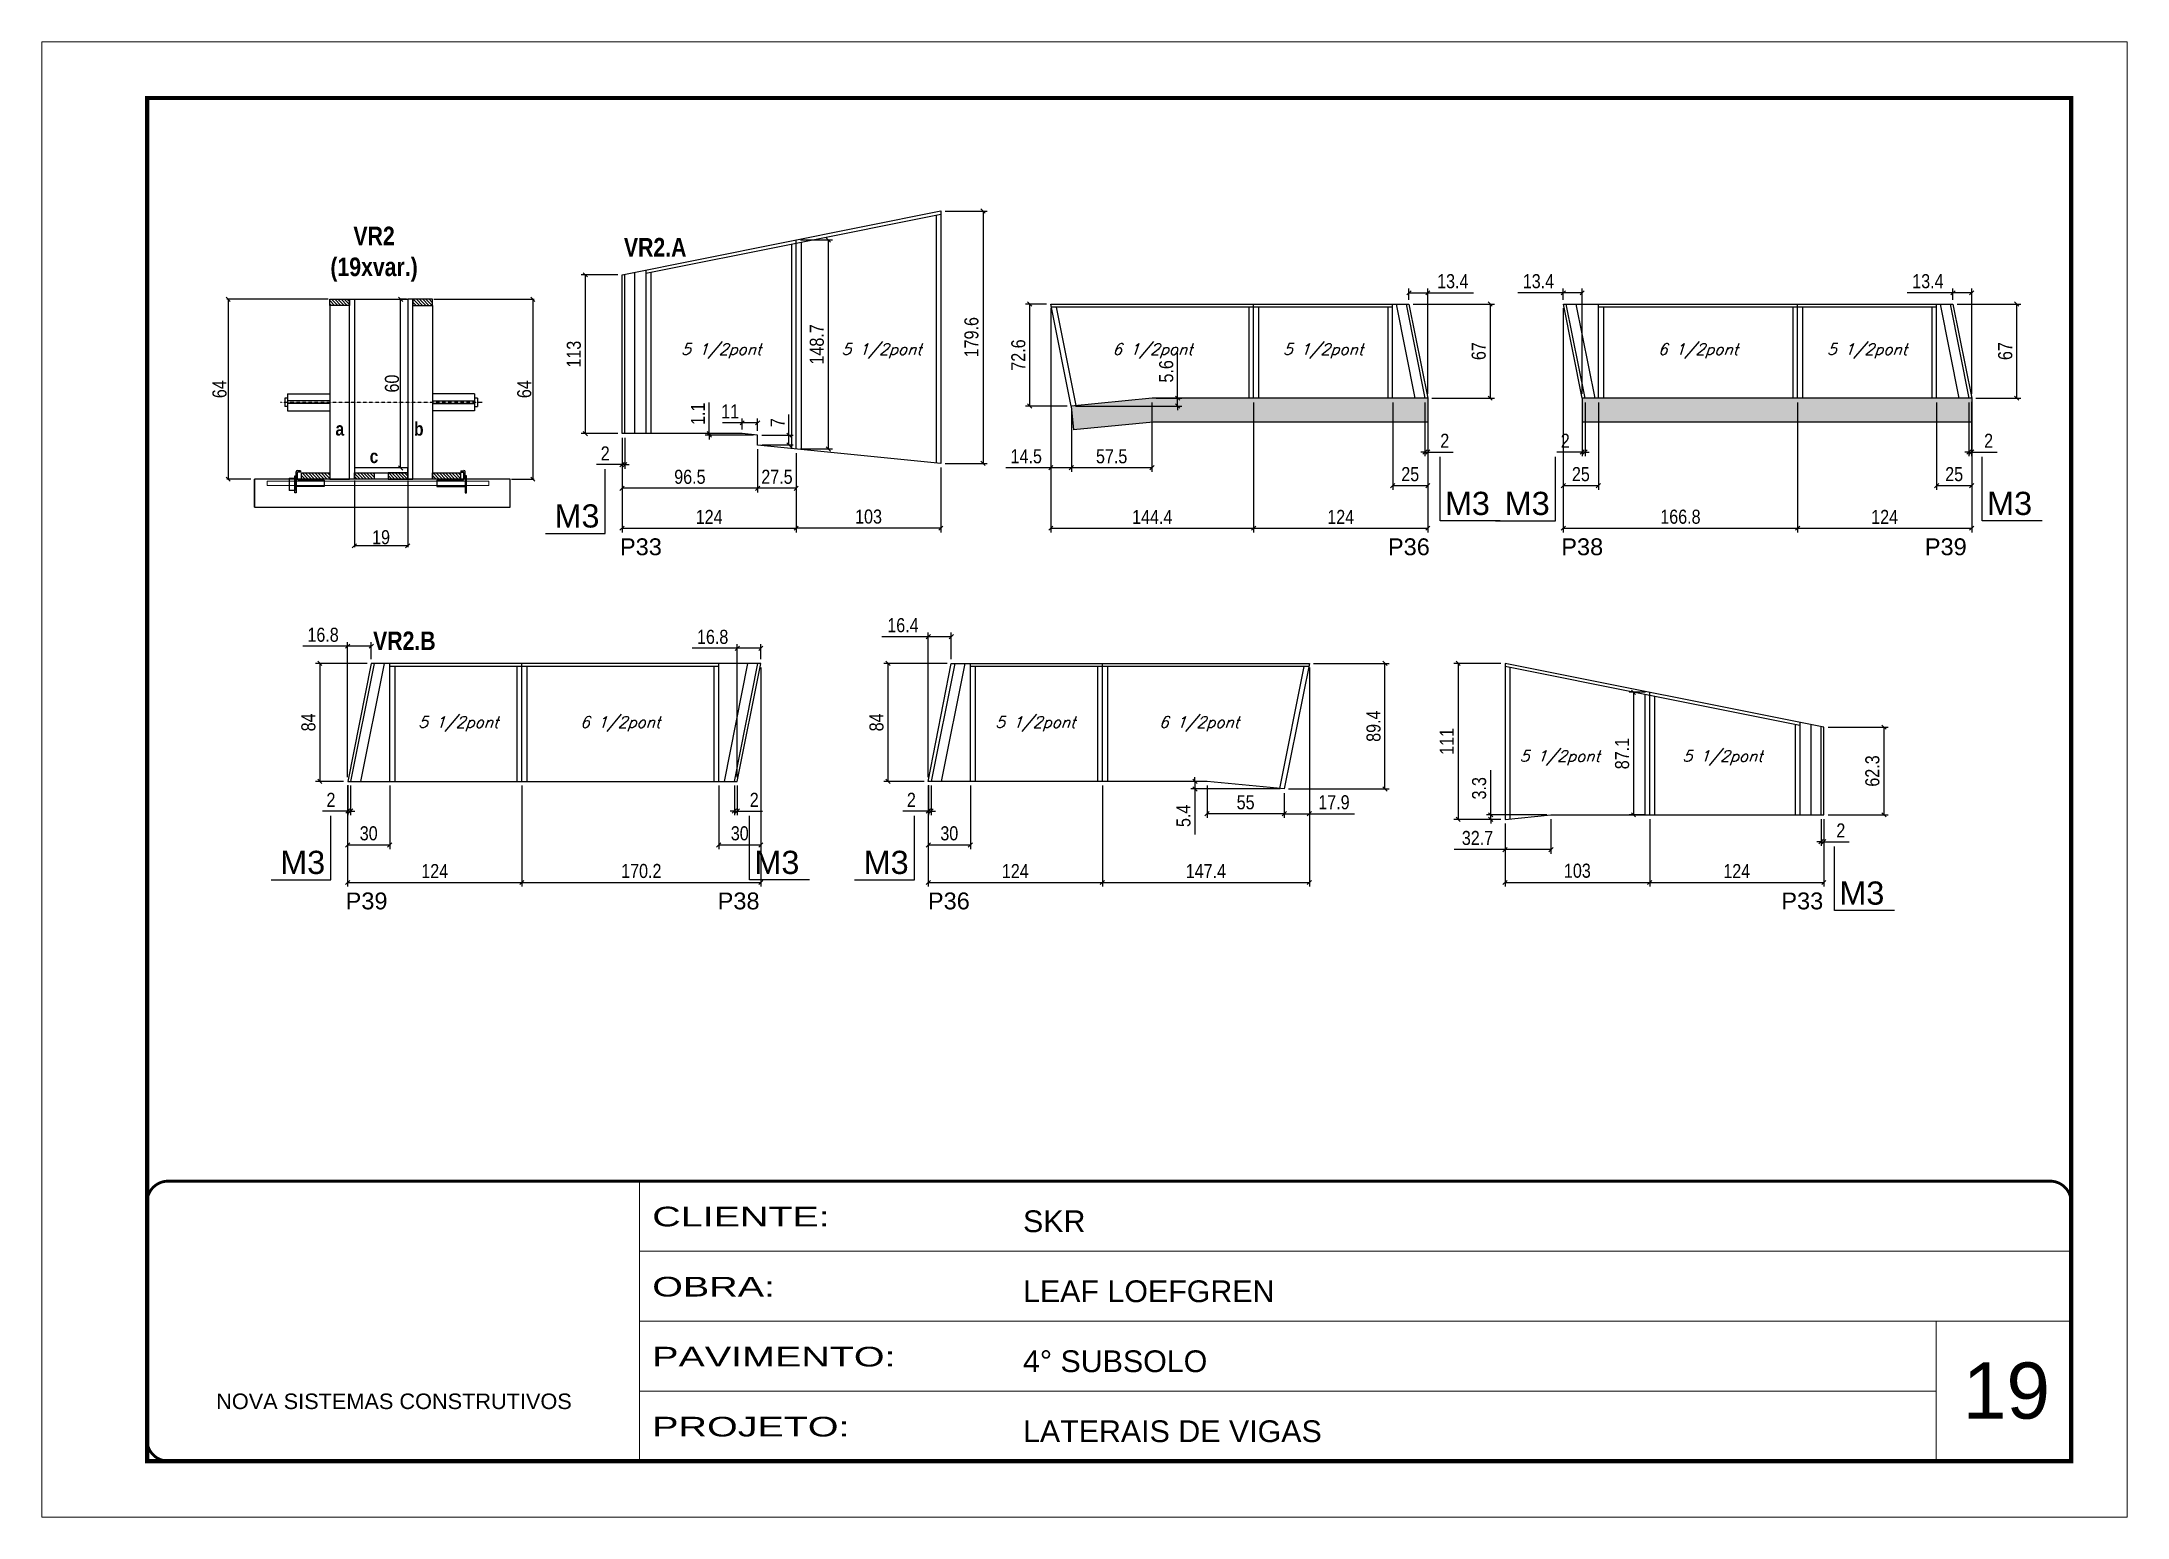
# Model space of a CAD drawing. Extents: x 3309 to 9590, y -2522 to 14608.
# Drawn here: x 6493 to 7978, y 8964 to 10014 of the extents above; entities that cross this region are included whole.
import ezdxf

# ---------------------------------------------------------------- set-up
doc = ezdxf.new("R2010")
doc.units = 0
for name, pattern in [('CONTINUO', [0]), ('DASHED', [0.75, 0.5, -0.25]), ('HIDDEN', [0.375, 0.25, -0.125])]:
    doc.linetypes.add(name, pattern=pattern)
for name, color, linetype in [('5', 5, 'Continuous'), ('barrote', 251, 'Continuous'), ('COTA', 241, 'Continuous'), ('detalhes', 4, 'Continuous'), ('NOMENCLATURA', 7, 'Continuous'), ('Painéis', 200, 'Continuous'), ('presilha', 1, 'Continuous'), ('SARR_2.2x10', 60, 'Continuous'), ('SARR_2.2x7', 40, 'Continuous'), ('SARR_3.5x7', 81, 'Continuous'), ('TENSOR', 3, 'Continuous'), ('texto', 7, 'Continuous')]:
    doc.layers.add(name, color=color, linetype=linetype)
for name, color, linetype, lineweight in [('CARIMBO', 255, 'Continuous', 9), ('CONCRETO', 251, 'Continuous', 25), ('Folhas', 255, 'Continuous', 9), ('SARRAFO DE PRESSAO', 251, 'DASHED', 9), ('SCO-___-LAJ', 2, 'Continuous', 0)]:
    doc.layers.add(name, color=color, linetype=linetype, lineweight=lineweight)
doc.styles.add('ARIAL', font='arial.ttf')
doc.styles.add('COTA TECNICA', font='techl___.ttf', dxfattribs={"height": 10})
doc.styles.add('COTA TECNICA 2X', font='techl___.ttf', dxfattribs={"height": 10})
doc.styles.add('Romans', font='romans.shx')
doc.styles.get("Standard").update_dxf_attribs({"font": 'arial.ttf'})
doc.styles.add('TECNICA', font='techb___.ttf', dxfattribs={"height": 10})
doc.styles.add('Tecnologia', font='')
doc.styles.get('Tecnologia').set_extended_font_data('Forgotten Futurist')
doc.dimstyles.new('PAINEL', dxfattribs={"dimtxt": 10, "dimasz": 3, "dimexe": 3, "dimexo": 3, "dimgap": 3, "dimtad": 1, "dimdec": 1, "dimzin": 12, "dimdsep": 46, "dimtxsty": 'COTA TECNICA', "dimblk1": 'OBLIQUE', "dimblk2": 'OBLIQUE', "dimsah": 1, "dimcen": 0.9, "dimclrd": 4, "dimclre": 4, "dimclrt": 240, "dimadec": 1, "dimazin": 3, "dimtfac": 1, "dimtdec": 1, "dimtmove": 0, "dimatfit": 3, "dimfxl": 1, "dimtolj": 1, "dimtzin": 12, "dimarcsym": 0})
doc.dimstyles.new('SECAO', dxfattribs={"dimscale": 0.333333, "dimtxt": 5, "dimasz": 9, "dimexe": 3, "dimexo": 3, "dimgap": 3, "dimtad": 1, "dimdec": 1, "dimlfac": 0.5, "dimzin": 12, "dimdsep": 46, "dimtxsty": 'COTA TECNICA 2X', "dimblk1": 'OBLIQUE', "dimblk2": 'OBLIQUE', "dimsah": 1, "dimcen": 0.9, "dimclrd": 4, "dimclre": 4, "dimclrt": 240, "dimadec": 1, "dimazin": 3, "dimtfac": 1, "dimtdec": 1, "dimtmove": 0, "dimatfit": 3, "dimfxl": 1, "dimtolj": 1, "dimtzin": 12, "dimarcsym": 0})
pattern_1 = [(135, (39951.0573, -113809.8887), (-1.122532015, -1.122532015), [])]

msp = doc.modelspace()

# ---------------------------------------------------------------- texts
at = {"layer": '5', "linetype": 'Continuous'}
for s, p in [('P33', (6904.61, 9648.17)), ('P36', (7451.42, 9648.17)), ('P38', (7574.85, 9648.17)), ('P39', (7833.72, 9648.17)), ('P39', (6709.27, 9396.14)), ('P38', (6974.17, 9396.14)), ('P36', (7123.87, 9396.14)), ('P33', (7731.55, 9396.14))]:
    msp.add_text(s, height=12, rotation=359.99996, dxfattribs=at).set_placement(p)
at = {"layer": 'CARIMBO', "style": 'ARIAL'}
msp.add_text('19', height=40, dxfattribs=at).set_placement((7860.73, 9033.7))
at = {"layer": 'detalhes', "style": 'TECNICA'}
for s, p in [('b', (6758.02, 9733.25)), ('a', (6702.04, 9733.26)), ('c', (6726.41, 9713.75))]:
    msp.add_text(s, height=9.6, dxfattribs=at).set_placement(p)
at = {"layer": 'NOMENCLATURA', "style": 'TECNICA'}
for s, p in [('VR2.A', (6907.42, 9860.71)), ('VR2.B', (6728.82, 9580.66))]:
    msp.add_text(s, height=13.2, dxfattribs=at).set_placement(p)
at = {"layer": 'NOMENCLATURA', "linetype": 'Continuous'}
for p in [(6858, 9667.86), (7492.01, 9676.79), (7534.59, 9676.79), (7878.08, 9676.79), (6662.68, 9421.33), (7000.34, 9421.33), (7078.13, 9421.33), (7772.85, 9399.49)]:
    msp.add_text('M3', height=16.5, dxfattribs=at).set_placement(p)
at = {"layer": 'NOMENCLATURA', "insert": (6729.52, 9881.98), "char_height": 13.2, "attachment_point": 2, "style": 'TECNICA'}
msp.add_mtext_dynamic_manual_height_columns('VR2\\P(19xvar.)', width=300.2766, gutter_width=1, heights=[0], dxfattribs=at)
at = {"layer": 'texto', "color": 2, "char_height": 8, "attachment_point": 5, "style": 'Romans'}
for s, insert in [('{\\Q19;\\C256;5 1/2pont}', (6976.73, 9793.42)), ('{\\Q19;\\C256;5 1/2pont}', (7090.92, 9793.42)), ('{\\Q19;\\C256;6 1/2pont}', (7283.84, 9793.42)), ('{\\Q19;\\C256;5 1/2pont}', (7405.29, 9793.42)), ('{\\Q19;\\C256;6 1/2pont}', (7672.22, 9793.42)), ('{\\Q19;\\C256;5 1/2pont}', (7792.6, 9793.42)), ('{\\Q19;\\C256;5 1/2pont}', (6789.53, 9528.1)), ('{\\Q19;\\C256;6 1/2pont}', (6904.83, 9528.1)), ('{\\Q19;\\C256;5 1/2pont}', (7200.4, 9528.1)), ('{\\Q19;\\C256;6 1/2pont}', (7316.95, 9528.1)), ('{\\Q19;\\C256;5 1/2pont}', (7573.8, 9503.94)), ('{\\Q19;\\C256;5 1/2pont}', (7689.72, 9503.94))]:
    msp.add_mtext(s, dxfattribs=dict(at, insert=insert))

# ---------------------------------------------------------------- blocks, each defined once
blk = doc.blocks.new('9999999999')
at = {"color": 30, "linetype": 'CONTINUO'}
for p, q in [((98564.6, 34230.2), (98564.6, 34429.4)), ((98564.6, 34379.6), (99584, 34379.6)), ((98564.6, 34329.8), (99488, 34329.8)), ((99584, 34329.8), (99488, 34329.8)), ((99488, 34329.8), (99488, 34230.2)), ((98564.6, 34280), (99488, 34280))]:
    blk.add_line(p, q, dxfattribs=at)
at = {"color": 30, "linetype": 'CONTINUO', "const_width": 2}
blk.add_lwpolyline([(99584, 34230.2), (99584, 34414.4, 0.414214), (99569, 34429.4), (98229, 34429.4, 0.414214), (98214, 34414.4), (98214, 34245.2, 0.414214), (98229, 34230.2), (99584, 34230.2)], format="xyb", dxfattribs=at)
at = {"layer": 'Folhas'}
blk.add_lwpolyline([(98139, 34190.2), (99624, 34190.2), (99624, 35240.2), (98139, 35240.2)], close=True, dxfattribs=at)
at = {"layer": 'Folhas', "color": 30, "const_width": 3}
blk.add_lwpolyline([(98214, 34230.2), (99584, 34230.2), (99584, 35200.2), (98214, 35200.2)], close=True, dxfattribs=at)
at = {"color": 7, "linetype": 'Continuous', "ltscale": 5, "style": 'ARIAL'}
for s, height, p in [('SKR', 15.48, (98837.7, 34393.1)), ('LEAF LOEFGREN', 15.483, (98837.7, 34343.3)), ('4° SUBSOLO', 15.48, (98837.7, 34293.5)), ('NOVA SISTEMAS CONSTRUTIVOS', 11.059, (98263.2, 34267.2)), ('LATERAIS DE VIGAS', 15.483, (98837.7, 34243.7))]:
    blk.add_text(s, height=height, dxfattribs=at).set_placement(p)
at = {"layer": 'Folhas', "color": 7, "style": 'Tecnologia', "width": 1.5}
for s, p in [('CLIENTE:', (98573.7, 34397.2)), ('OBRA:', (98573.7, 34347.3)), ('PAVIMENTO:', (98573.7, 34297.5)), ('PROJETO:', (98573.7, 34247.7))]:
    blk.add_text(s, height=14, dxfattribs=at).set_placement(p)
blk = doc.blocks.new('_Oblique')
at = {"color": 0, "linetype": 'ByBlock', "lineweight": -2}
blk.add_line((-0.5, -0.5), (0.5, 0.5), dxfattribs=at)
blk = doc.blocks.new('*D654')
at = {"layer": 'COTA', "color": 4, "lineweight": -2, "transparency": 16777216}
for p, q in [((6715.5, 9701.3), (6715.5, 9653.8)), ((6753.5, 9701.3), (6753.5, 9653.8)), ((6753.5, 9654.8), (6715.5, 9654.8))]:
    blk.add_line(p, q, dxfattribs=at)
at = {"layer": 'Defpoints', "color": 0, "transparency": 16777216}
for p in [(6715.5, 9702.3), (6753.5, 9702.3), (6715.5, 9654.8)]:
    blk.add_point(p, dxfattribs=at)
at = {"layer": 'COTA', "color": 4, "lineweight": -2, "transparency": 16777216, "xscale": 3, "yscale": 3, "zscale": 3, "rotation": 180}
blk.add_blockref('_Oblique', (6715.5, 9654.8), dxfattribs=at)
at = {"layer": 'COTA', "color": 4, "lineweight": -2, "transparency": 16777216, "xscale": 3, "yscale": 3, "zscale": 3}
blk.add_blockref('_Oblique', (6753.5, 9654.8), dxfattribs=at)
at = {"layer": 'COTA', "color": 240, "transparency": 16777216, "insert": (6734.5, 9660.9), "char_height": 10, "attachment_point": 5, "style": 'COTA TECNICA 2X'}
blk.add_mtext('\\A1;19', dxfattribs=at)
blk = doc.blocks.new('PRESILHA METÁLICA 1')
at = {"layer": 'presilha'}
for p, q in [((0, 13), (6, 13)), ((0, 13), (0, 0)), ((6, 0), (0, 0)), ((6, 15.5), (7.5, 15.5)), ((6, -2.5), (6, 15.5)), ((6, 13), (6, 0)), ((7.5, 10.6), (7.5, 19.9)), ((7.5, 15.5), (7.5, -2.5)), ((37.5, 4.1), (7.5, 4.1)), ((12, 21), (8.6, 21)), ((9, 11.6), (9, 18.9)), ((12, 19.5), (9.6, 19.5)), ((37.5, 11), (9.6, 11)), ((12, 21), (12, 19.5)), ((37.5, 11), (37.5, 4.1)), ((7.5, -2.5), (6, -2.5))]:
    blk.add_line(p, q, dxfattribs=at)
for centre, radius, start, end in [((8.6, 19.9), 1.14, 90, 180), ((9.6, 18.9), 0.57, 90, 180), ((9.6, 11.6), 0.57, 180, 270)]:
    blk.add_arc(centre, radius, start, end, dxfattribs=at)
blk = doc.blocks.new('PRESILHA METÁLICA 2')
at = {"layer": 'presilha'}
for p, q in [((-5.2, 23.5), (-5.2, 22)), ((-5.2, 23.5), (-1.9, 23.5)), ((-0.8, 14.6), (-0.8, 22.4)), ((-30.8, 13.5), (-30.8, 6.6)), ((-30.8, 13.5), (-2.8, 13.5)), ((-30.8, 6.6), (-0.8, 6.6)), ((-5.2, 22), (-2.8, 22)), ((-2.2, 14.1), (-2.2, 21.4)), ((0.8, 18), (-0.8, 18)), ((-0.8, 18), (-0.8, 0)), ((-0.8, 0), (0.8, 0)), ((0.8, 0), (0.8, 18))]:
    blk.add_line(p, q, dxfattribs=at)
for centre, radius, start, end in [((-1.9, 22.4), 1.14, 0, 90), ((-2.8, 21.4), 0.57, 0, 90), ((-2.8, 14.1), 0.57, 270, 0)]:
    blk.add_arc(centre, radius, start, end, dxfattribs=at)
blk = doc.blocks.new('*D655')
at = {"layer": 'COTA', "color": 4, "lineweight": -2, "transparency": 16777216}
for p, q in [((6772.1, 9830.3), (6843.6, 9830.3)), ((6842.6, 9830.3), (6842.6, 9702.3)), ((6827.3, 9702.3), (6843.6, 9702.3))]:
    blk.add_line(p, q, dxfattribs=at)
at = {"layer": 'Defpoints', "color": 0, "transparency": 16777216}
for p in [(6771.1, 9830.3), (6826.3, 9702.3), (6842.6, 9702.3)]:
    blk.add_point(p, dxfattribs=at)
at = {"layer": 'COTA', "color": 4, "lineweight": -2, "transparency": 16777216, "xscale": 3, "yscale": 3, "zscale": 3}
for p, rotation in [((6842.6, 9830.3), 90), ((6842.6, 9702.3), 270)]:
    blk.add_blockref('_Oblique', p, dxfattribs=dict(at, rotation=rotation))
at = {"layer": 'COTA', "color": 240, "transparency": 16777216, "insert": (6836.5, 9766.3), "char_height": 10, "attachment_point": 5, "rotation": 90, "style": 'COTA TECNICA 2X'}
blk.add_mtext('\\A1;64', dxfattribs=at)
blk = doc.blocks.new('*D656')
at = {"layer": 'COTA', "color": 4, "lineweight": -2, "transparency": 16777216}
for p, q in [((6696.9, 9830.3), (6624.6, 9830.3)), ((6625.6, 9830.3), (6625.6, 9702.3)), ((6641.7, 9702.3), (6624.6, 9702.3))]:
    blk.add_line(p, q, dxfattribs=at)
at = {"layer": 'Defpoints', "color": 0, "transparency": 16777216}
for p in [(6697.9, 9830.3), (6625.6, 9702.3), (6642.7, 9702.3)]:
    blk.add_point(p, dxfattribs=at)
at = {"layer": 'COTA', "color": 4, "lineweight": -2, "transparency": 16777216, "xscale": 3, "yscale": 3, "zscale": 3}
for p, rotation in [((6625.6, 9830.3), 90), ((6625.6, 9702.3), 270)]:
    blk.add_blockref('_Oblique', p, dxfattribs=dict(at, rotation=rotation))
at = {"layer": 'COTA', "color": 240, "transparency": 16777216, "insert": (6619.5, 9766.3), "char_height": 10, "attachment_point": 5, "rotation": 90, "style": 'COTA TECNICA 2X'}
blk.add_mtext('\\A1;64', dxfattribs=at)
blk = doc.blocks.new('*D657')
at = {"layer": 'COTA', "color": 4, "lineweight": -2, "transparency": 16777216}
for p, q in [((6752.5, 9830.3), (6747.4, 9830.3)), ((6748.4, 9710.3), (6748.4, 9830.3)), ((6752.5, 9710.3), (6747.4, 9710.3))]:
    blk.add_line(p, q, dxfattribs=at)
at = {"layer": 'Defpoints', "color": 0, "transparency": 16777216}
for p in [(6748.4, 9830.3), (6753.5, 9830.3), (6753.5, 9710.3)]:
    blk.add_point(p, dxfattribs=at)
at = {"layer": 'COTA', "color": 4, "lineweight": -2, "transparency": 16777216, "xscale": 3, "yscale": 3, "zscale": 3}
for p, rotation in [((6748.4, 9830.3), 90), ((6748.4, 9710.3), 270)]:
    blk.add_blockref('_Oblique', p, dxfattribs=dict(at, rotation=rotation))
at = {"layer": 'COTA', "color": 240, "transparency": 16777216, "insert": (6742.3, 9770.3), "char_height": 10, "attachment_point": 5, "rotation": 90, "style": 'COTA TECNICA 2X'}
blk.add_mtext('\\A1;60', dxfattribs=at)
blk = doc.blocks.new('*D658')
at = {"layer": 'COTA', "color": 4, "lineweight": -2, "transparency": 16777216}
for p, q in [((6906.1, 9731.7), (6906.1, 9664.4)), ((7030.1, 9720.8), (7030.1, 9664.4)), ((6906.1, 9667.4), (7030.1, 9667.4))]:
    blk.add_line(p, q, dxfattribs=at)
at = {"layer": 'Defpoints', "color": 0, "transparency": 16777216}
for p in [(6906.1, 9734.7), (7030.1, 9723.8), (7030.1, 9667.4)]:
    blk.add_point(p, dxfattribs=at)
at = {"layer": 'COTA', "color": 4, "lineweight": -2, "transparency": 16777216, "xscale": 3, "yscale": 3, "zscale": 3, "rotation": 180}
blk.add_blockref('_Oblique', (6906.1, 9667.4), dxfattribs=at)
at = {"layer": 'COTA', "color": 4, "lineweight": -2, "transparency": 16777216, "xscale": 3, "yscale": 3, "zscale": 3}
blk.add_blockref('_Oblique', (7030.1, 9667.4), dxfattribs=at)
at = {"layer": 'COTA', "color": 240, "transparency": 16777216, "insert": (6968.1, 9675.4), "char_height": 10, "attachment_point": 5, "style": 'COTA TECNICA'}
blk.add_mtext('\\A1;124', dxfattribs=at)
blk = doc.blocks.new('*D659')
at = {"layer": 'COTA', "color": 4, "lineweight": -2, "transparency": 16777216}
for p, q in [((7030.1, 9720.8), (7030.1, 9664.4)), ((7133.1, 9710.5), (7133.1, 9664.4)), ((7133.1, 9667.4), (7030.1, 9667.4))]:
    blk.add_line(p, q, dxfattribs=at)
at = {"layer": 'Defpoints', "color": 0, "transparency": 16777216}
for p in [(7030.1, 9723.8), (7133.1, 9713.5), (7030.1, 9667.4)]:
    blk.add_point(p, dxfattribs=at)
at = {"layer": 'COTA', "color": 4, "lineweight": -2, "transparency": 16777216, "xscale": 3, "yscale": 3, "zscale": 3, "rotation": 180}
blk.add_blockref('_Oblique', (7030.1, 9667.4), dxfattribs=at)
at = {"layer": 'COTA', "color": 4, "lineweight": -2, "transparency": 16777216, "xscale": 3, "yscale": 3, "zscale": 3}
blk.add_blockref('_Oblique', (7133.1, 9667.4), dxfattribs=at)
at = {"layer": 'COTA', "color": 240, "transparency": 16777216, "insert": (7081.6, 9675.6), "char_height": 10, "attachment_point": 5, "style": 'COTA TECNICA'}
blk.add_mtext('\\A1;103', dxfattribs=at)
blk = doc.blocks.new('*D660')
at = {"layer": 'COTA', "color": 4, "lineweight": -2, "transparency": 16777216}
for p, q in [((6903.1, 9847.7), (6877, 9847.7)), ((6880, 9734.7), (6880, 9847.7)), ((6903.1, 9734.7), (6877, 9734.7))]:
    blk.add_line(p, q, dxfattribs=at)
at = {"layer": 'Defpoints', "color": 0, "transparency": 16777216}
for p in [(6880, 9847.7), (6906.1, 9847.7), (6906.1, 9734.7)]:
    blk.add_point(p, dxfattribs=at)
at = {"layer": 'COTA', "color": 4, "lineweight": -2, "transparency": 16777216, "xscale": 3, "yscale": 3, "zscale": 3}
for p, rotation in [((6880, 9847.7), 90), ((6880, 9734.7), 270)]:
    blk.add_blockref('_Oblique', p, dxfattribs=dict(at, rotation=rotation))
at = {"layer": 'COTA', "color": 240, "transparency": 16777216, "insert": (6871.8, 9791.2), "char_height": 10, "attachment_point": 5, "rotation": 90, "style": 'COTA TECNICA'}
blk.add_mtext('\\A1;113', dxfattribs=at)
blk = doc.blocks.new('*D661')
at = {"layer": 'COTA', "color": 4, "lineweight": -2, "transparency": 16777216}
for p, q in [((7033.1, 9872.5), (7055.9, 9872.5)), ((7052.9, 9872.5), (7052.9, 9723.8)), ((7033.1, 9723.8), (7055.9, 9723.8))]:
    blk.add_line(p, q, dxfattribs=at)
at = {"layer": 'Defpoints', "color": 0, "transparency": 16777216}
for p in [(7030.1, 9872.5), (7030.1, 9723.8), (7052.9, 9723.8)]:
    blk.add_point(p, dxfattribs=at)
at = {"layer": 'COTA', "color": 4, "lineweight": -2, "transparency": 16777216, "xscale": 3, "yscale": 3, "zscale": 3}
for p, rotation in [((7052.9, 9872.5), 90), ((7052.9, 9723.8), 270)]:
    blk.add_blockref('_Oblique', p, dxfattribs=dict(at, rotation=rotation))
at = {"layer": 'COTA', "color": 240, "transparency": 16777216, "insert": (7044.8, 9798.2), "char_height": 10, "attachment_point": 5, "rotation": 90, "style": 'COTA TECNICA'}
blk.add_mtext('\\A1;148.7', dxfattribs=at)
blk = doc.blocks.new('*D662')
at = {"layer": 'COTA', "color": 4, "lineweight": -2, "transparency": 16777216}
for p, q in [((7002.6, 9723.6), (7002.6, 9692.8)), ((7030.1, 9720.8), (7030.1, 9692.8)), ((7030.1, 9695.8), (7002.6, 9695.8))]:
    blk.add_line(p, q, dxfattribs=at)
at = {"layer": 'Defpoints', "color": 0, "transparency": 16777216}
for p in [(7002.6, 9726.6), (7030.1, 9723.8), (7002.6, 9695.8)]:
    blk.add_point(p, dxfattribs=at)
at = {"layer": 'COTA', "color": 4, "lineweight": -2, "transparency": 16777216, "xscale": 3, "yscale": 3, "zscale": 3, "rotation": 180}
blk.add_blockref('_Oblique', (7002.6, 9695.8), dxfattribs=at)
at = {"layer": 'COTA', "color": 4, "lineweight": -2, "transparency": 16777216, "xscale": 3, "yscale": 3, "zscale": 3}
blk.add_blockref('_Oblique', (7030.1, 9695.8), dxfattribs=at)
at = {"layer": 'COTA', "color": 240, "transparency": 16777216, "insert": (7016.4, 9703.9), "char_height": 10, "attachment_point": 5, "style": 'COTA TECNICA'}
blk.add_mtext('\\A1;27.5', dxfattribs=at)
blk = doc.blocks.new('*D663')
at = {"layer": 'COTA', "color": 4, "lineweight": -2, "transparency": 16777216}
for p, q in [((7136.1, 9893.1), (7166.1, 9893.1)), ((7163.1, 9893.1), (7163.1, 9713.5)), ((7136.1, 9713.5), (7166.1, 9713.5))]:
    blk.add_line(p, q, dxfattribs=at)
at = {"layer": 'Defpoints', "color": 0, "transparency": 16777216}
for p in [(7133.1, 9893.1), (7133.1, 9713.5), (7163.1, 9713.5)]:
    blk.add_point(p, dxfattribs=at)
at = {"layer": 'COTA', "color": 4, "lineweight": -2, "transparency": 16777216, "xscale": 3, "yscale": 3, "zscale": 3}
for p, rotation in [((7163.1, 9893.1), 90), ((7163.1, 9713.5), 270)]:
    blk.add_blockref('_Oblique', p, dxfattribs=dict(at, rotation=rotation))
at = {"layer": 'COTA', "color": 240, "transparency": 16777216, "insert": (7154.9, 9803.3), "char_height": 10, "attachment_point": 5, "rotation": 90, "style": 'COTA TECNICA'}
blk.add_mtext('\\A1;179.6', dxfattribs=at)
blk = doc.blocks.new('*D664')
at = {"layer": 'COTA', "color": 4, "lineweight": -2, "transparency": 16777216}
for p, q in [((6991.6, 9742.4), (6977.6, 9742.4)), ((6991.6, 9737.7), (6991.6, 9745.4)), ((7002.6, 9742.4), (6991.6, 9742.4)), ((7002.6, 9736.6), (7002.6, 9745.4))]:
    blk.add_line(p, q, dxfattribs=at)
at = {"layer": 'Defpoints', "color": 0, "transparency": 16777216}
for p in [(6991.6, 9742.4), (6991.6, 9734.7), (7002.6, 9733.6)]:
    blk.add_point(p, dxfattribs=at)
at = {"layer": 'COTA', "color": 4, "lineweight": -2, "transparency": 16777216, "xscale": 3, "yscale": 3, "zscale": 3, "rotation": 180}
blk.add_blockref('_Oblique', (6991.6, 9742.4), dxfattribs=at)
at = {"layer": 'COTA', "color": 4, "lineweight": -2, "transparency": 16777216, "xscale": 3, "yscale": 3, "zscale": 3}
blk.add_blockref('_Oblique', (7002.6, 9742.4), dxfattribs=at)
at = {"layer": 'COTA', "color": 240, "transparency": 16777216, "insert": (6983.1, 9750.5), "char_height": 10, "attachment_point": 5, "style": 'COTA TECNICA'}
blk.add_mtext('\\A1;11', dxfattribs=at)
blk = doc.blocks.new('*D665')
at = {"layer": 'COTA', "color": 4, "lineweight": -2, "transparency": 16777216}
for p, q in [((7024.9, 9733.6), (7024.9, 9748.4)), ((7005.6, 9733.6), (7027.9, 9733.6)), ((7024.9, 9726.6), (7024.9, 9733.6)), ((7005.6, 9726.6), (7027.9, 9726.6))]:
    blk.add_line(p, q, dxfattribs=at)
at = {"layer": 'Defpoints', "color": 0, "transparency": 16777216}
for p in [(7002.6, 9733.6), (7024.9, 9733.6), (7002.6, 9726.6)]:
    blk.add_point(p, dxfattribs=at)
at = {"layer": 'COTA', "color": 4, "lineweight": -2, "transparency": 16777216, "xscale": 3, "yscale": 3, "zscale": 3}
for p, rotation in [((7024.9, 9733.6), 90), ((7024.9, 9726.6), 270)]:
    blk.add_blockref('_Oblique', p, dxfattribs=dict(at, rotation=rotation))
at = {"layer": 'COTA', "color": 240, "transparency": 16777216, "insert": (7016.8, 9742.5), "char_height": 10, "attachment_point": 5, "rotation": 90, "style": 'COTA TECNICA'}
blk.add_mtext('\\A1;7', dxfattribs=at)
blk = doc.blocks.new('*D666')
at = {"layer": 'COTA', "color": 4, "lineweight": -2, "transparency": 16777216}
for p, q in [((6906.1, 9723.6), (6906.1, 9692.8)), ((7002.6, 9723.6), (7002.6, 9692.8)), ((7002.6, 9695.8), (6906.1, 9695.8))]:
    blk.add_line(p, q, dxfattribs=at)
at = {"layer": 'Defpoints', "color": 0, "transparency": 16777216}
for p in [(6906.1, 9726.6), (7002.6, 9726.6), (6906.1, 9695.8)]:
    blk.add_point(p, dxfattribs=at)
at = {"layer": 'COTA', "color": 4, "lineweight": -2, "transparency": 16777216, "xscale": 3, "yscale": 3, "zscale": 3, "rotation": 180}
blk.add_blockref('_Oblique', (6906.1, 9695.8), dxfattribs=at)
at = {"layer": 'COTA', "color": 4, "lineweight": -2, "transparency": 16777216, "xscale": 3, "yscale": 3, "zscale": 3}
blk.add_blockref('_Oblique', (7002.6, 9695.8), dxfattribs=at)
at = {"layer": 'COTA', "color": 240, "transparency": 16777216, "insert": (6954.4, 9703.9), "char_height": 10, "attachment_point": 5, "style": 'COTA TECNICA'}
blk.add_mtext('\\A1;96.5', dxfattribs=at)
blk = doc.blocks.new('*D667')
at = {"layer": 'COTA', "color": 4, "lineweight": -2, "transparency": 16777216}
for p, q in [((6968.2, 9734.7), (6968.2, 9756.9)), ((6988.6, 9734.7), (6965.2, 9734.7)), ((6999.6, 9733.6), (6965.2, 9733.6)), ((6968.2, 9733.6), (6968.2, 9734.7)), ((6968.2, 9733.6), (6968.2, 9730.6))]:
    blk.add_line(p, q, dxfattribs=at)
at = {"layer": 'Defpoints', "color": 0, "transparency": 16777216}
for p in [(6968.2, 9734.7), (6991.6, 9734.7), (7002.6, 9733.6)]:
    blk.add_point(p, dxfattribs=at)
at = {"layer": 'COTA', "color": 4, "lineweight": -2, "transparency": 16777216, "xscale": 3, "yscale": 3, "zscale": 3}
for p, rotation in [((6968.2, 9734.7), 270), ((6968.2, 9733.6), 90)]:
    blk.add_blockref('_Oblique', p, dxfattribs=dict(at, rotation=rotation))
at = {"layer": 'COTA', "color": 240, "transparency": 16777216, "insert": (6960.1, 9748.8), "char_height": 10, "attachment_point": 5, "rotation": 90, "style": 'COTA TECNICA'}
blk.add_mtext('\\A1;1.1', dxfattribs=at)
blk = doc.blocks.new('*D668')
at = {"layer": 'COTA', "color": 4, "lineweight": -2, "transparency": 16777216}
for p, q in [((6906.1, 9731.7), (6906.1, 9709.6)), ((6908.1, 9731.7), (6908.1, 9709.6)), ((6906.1, 9712.6), (6888, 9712.6)), ((6908.1, 9712.6), (6906.1, 9712.6)), ((6908.1, 9712.6), (6911.1, 9712.6))]:
    blk.add_line(p, q, dxfattribs=at)
at = {"layer": 'Defpoints', "color": 0, "transparency": 16777216}
for p in [(6906.1, 9734.7), (6908.1, 9734.7), (6906.1, 9712.6)]:
    blk.add_point(p, dxfattribs=at)
at = {"layer": 'COTA', "color": 4, "lineweight": -2, "transparency": 16777216, "xscale": 3, "yscale": 3, "zscale": 3}
blk.add_blockref('_Oblique', (6906.1, 9712.6), dxfattribs=at)
at = {"layer": 'COTA', "color": 4, "lineweight": -2, "transparency": 16777216, "xscale": 3, "yscale": 3, "zscale": 3, "rotation": 180}
blk.add_blockref('_Oblique', (6908.1, 9712.6), dxfattribs=at)
at = {"layer": 'COTA', "color": 240, "transparency": 16777216, "insert": (6894.1, 9720.6), "char_height": 10, "attachment_point": 5, "style": 'COTA TECNICA'}
blk.add_mtext('\\A1;2', dxfattribs=at)
blk = doc.blocks.new('*D669')
at = {"layer": 'COTA', "color": 4, "lineweight": -2, "transparency": 16777216}
for p, q in [((7211.4, 9823.9), (7211.4, 9664.4)), ((7355.8, 9756.9), (7355.8, 9664.4)), ((7211.4, 9667.4), (7355.8, 9667.4))]:
    blk.add_line(p, q, dxfattribs=at)
at = {"layer": 'Defpoints', "color": 0, "transparency": 16777216}
for p in [(7211.4, 9826.9), (7355.8, 9759.9), (7355.8, 9667.4)]:
    blk.add_point(p, dxfattribs=at)
at = {"layer": 'COTA', "color": 4, "lineweight": -2, "transparency": 16777216, "xscale": 3, "yscale": 3, "zscale": 3, "rotation": 180}
blk.add_blockref('_Oblique', (7211.4, 9667.4), dxfattribs=at)
at = {"layer": 'COTA', "color": 4, "lineweight": -2, "transparency": 16777216, "xscale": 3, "yscale": 3, "zscale": 3}
blk.add_blockref('_Oblique', (7355.8, 9667.4), dxfattribs=at)
at = {"layer": 'COTA', "color": 240, "transparency": 16777216, "insert": (7283.6, 9675.4), "char_height": 10, "attachment_point": 5, "style": 'COTA TECNICA'}
blk.add_mtext('\\A1;144.4', dxfattribs=at)
blk = doc.blocks.new('*D670')
at = {"layer": 'COTA', "color": 4, "lineweight": -2, "transparency": 16777216}
for p, q in [((7469.4, 9826.9), (7527.2, 9826.9)), ((7524.2, 9826.9), (7524.2, 9759.9)), ((7482.8, 9759.9), (7527.2, 9759.9))]:
    blk.add_line(p, q, dxfattribs=at)
at = {"layer": 'Defpoints', "color": 0, "transparency": 16777216}
for p in [(7466.4, 9826.9), (7479.8, 9759.9), (7524.2, 9759.9)]:
    blk.add_point(p, dxfattribs=at)
at = {"layer": 'COTA', "color": 4, "lineweight": -2, "transparency": 16777216, "xscale": 3, "yscale": 3, "zscale": 3}
for p, rotation in [((7524.2, 9826.9), 90), ((7524.2, 9759.9), 270)]:
    blk.add_blockref('_Oblique', p, dxfattribs=dict(at, rotation=rotation))
at = {"layer": 'COTA', "color": 240, "transparency": 16777216, "insert": (7516.1, 9793.4), "char_height": 10, "attachment_point": 5, "rotation": 90, "style": 'COTA TECNICA'}
blk.add_mtext('\\A1;67', dxfattribs=at)
blk = doc.blocks.new('*D671')
at = {"layer": 'COTA', "color": 4, "lineweight": -2, "transparency": 16777216}
for p, q in [((7576.3, 9823.9), (7576.3, 9664.4)), ((7743.1, 9756.9), (7743.1, 9664.4)), ((7576.3, 9667.4), (7743.1, 9667.4))]:
    blk.add_line(p, q, dxfattribs=at)
at = {"layer": 'Defpoints', "color": 0, "transparency": 16777216}
for p in [(7576.3, 9826.9), (7743.1, 9759.9), (7743.1, 9667.4)]:
    blk.add_point(p, dxfattribs=at)
at = {"layer": 'COTA', "color": 4, "lineweight": -2, "transparency": 16777216, "xscale": 3, "yscale": 3, "zscale": 3, "rotation": 180}
blk.add_blockref('_Oblique', (7576.3, 9667.4), dxfattribs=at)
at = {"layer": 'COTA', "color": 4, "lineweight": -2, "transparency": 16777216, "xscale": 3, "yscale": 3, "zscale": 3}
blk.add_blockref('_Oblique', (7743.1, 9667.4), dxfattribs=at)
at = {"layer": 'COTA', "color": 240, "transparency": 16777216, "insert": (7659.7, 9675.5), "char_height": 10, "attachment_point": 5, "style": 'COTA TECNICA'}
blk.add_mtext('\\A1;166.8', dxfattribs=at)
blk = doc.blocks.new('*D672')
at = {"layer": 'COTA', "color": 4, "lineweight": -2, "transparency": 16777216}
for p, q in [((7211.4, 9823.9), (7211.4, 9707.4)), ((7226, 9751.3), (7226, 9707.4)), ((7211.4, 9710.4), (7179.3, 9710.4)), ((7226, 9710.4), (7211.4, 9710.4))]:
    blk.add_line(p, q, dxfattribs=at)
at = {"layer": 'Defpoints', "color": 0, "transparency": 16777216}
for p in [(7211.4, 9826.9), (7226, 9754.3), (7211.4, 9710.4)]:
    blk.add_point(p, dxfattribs=at)
at = {"layer": 'COTA', "color": 4, "lineweight": -2, "transparency": 16777216, "xscale": 3, "yscale": 3, "zscale": 3, "rotation": 180}
blk.add_blockref('_Oblique', (7211.4, 9710.4), dxfattribs=at)
at = {"layer": 'COTA', "color": 4, "lineweight": -2, "transparency": 16777216, "xscale": 3, "yscale": 3, "zscale": 3}
blk.add_blockref('_Oblique', (7226, 9710.4), dxfattribs=at)
at = {"layer": 'COTA', "color": 240, "transparency": 16777216, "insert": (7193.9, 9718.5), "char_height": 10, "attachment_point": 5, "style": 'COTA TECNICA'}
blk.add_mtext('\\A1;14.5', dxfattribs=at)
blk = doc.blocks.new('*D673')
at = {"layer": 'COTA', "color": 4, "lineweight": -2, "transparency": 16777216}
for p, q in [((7283.4, 9756.9), (7283.4, 9707.4)), ((7226, 9751.3), (7226, 9707.4)), ((7283.4, 9710.4), (7226, 9710.4))]:
    blk.add_line(p, q, dxfattribs=at)
at = {"layer": 'Defpoints', "color": 0, "transparency": 16777216}
for p in [(7283.4, 9759.9), (7226, 9754.3), (7226, 9710.4)]:
    blk.add_point(p, dxfattribs=at)
at = {"layer": 'COTA', "color": 4, "lineweight": -2, "transparency": 16777216, "xscale": 3, "yscale": 3, "zscale": 3, "rotation": 180}
blk.add_blockref('_Oblique', (7226, 9710.4), dxfattribs=at)
at = {"layer": 'COTA', "color": 4, "lineweight": -2, "transparency": 16777216, "xscale": 3, "yscale": 3, "zscale": 3}
blk.add_blockref('_Oblique', (7283.4, 9710.4), dxfattribs=at)
at = {"layer": 'COTA', "color": 240, "transparency": 16777216, "insert": (7254.7, 9718.5), "char_height": 10, "attachment_point": 5, "style": 'COTA TECNICA'}
blk.add_mtext('\\A1;57.5', dxfattribs=at)
blk = doc.blocks.new('*D674')
at = {"layer": 'COTA', "color": 4, "lineweight": -2, "transparency": 16777216}
for p, q in [((7208.4, 9826.9), (7193.4, 9826.9)), ((7196.4, 9754.3), (7196.4, 9826.9)), ((7223, 9754.3), (7193.4, 9754.3))]:
    blk.add_line(p, q, dxfattribs=at)
at = {"layer": 'Defpoints', "color": 0, "transparency": 16777216}
for p in [(7196.4, 9826.9), (7211.4, 9826.9), (7226, 9754.3)]:
    blk.add_point(p, dxfattribs=at)
at = {"layer": 'COTA', "color": 4, "lineweight": -2, "transparency": 16777216, "xscale": 3, "yscale": 3, "zscale": 3}
for p, rotation in [((7196.4, 9826.9), 90), ((7196.4, 9754.3), 270)]:
    blk.add_blockref('_Oblique', p, dxfattribs=dict(at, rotation=rotation))
at = {"layer": 'COTA', "color": 240, "transparency": 16777216, "insert": (7188.3, 9790.6), "char_height": 10, "attachment_point": 5, "rotation": 90, "style": 'COTA TECNICA'}
blk.add_mtext('\\A1;72.6', dxfattribs=at)
blk = doc.blocks.new('*D675')
at = {"layer": 'COTA', "color": 4, "lineweight": -2, "transparency": 16777216}
for p, q in [((7301.7, 9759.9), (7301.7, 9792.1)), ((7286.4, 9759.9), (7304.7, 9759.9)), ((7301.7, 9754.3), (7301.7, 9759.9)), ((7229, 9754.3), (7304.7, 9754.3)), ((7301.7, 9754.3), (7301.7, 9751.3))]:
    blk.add_line(p, q, dxfattribs=at)
at = {"layer": 'Defpoints', "color": 0, "transparency": 16777216}
for p in [(7283.4, 9759.9), (7301.7, 9759.9), (7226, 9754.3)]:
    blk.add_point(p, dxfattribs=at)
at = {"layer": 'COTA', "color": 4, "lineweight": -2, "transparency": 16777216, "xscale": 3, "yscale": 3, "zscale": 3}
for p, rotation in [((7301.7, 9759.9), 270), ((7301.7, 9754.3), 90)]:
    blk.add_blockref('_Oblique', p, dxfattribs=dict(at, rotation=rotation))
at = {"layer": 'COTA', "color": 240, "transparency": 16777216, "insert": (7293.6, 9779), "char_height": 10, "attachment_point": 5, "rotation": 90, "style": 'COTA TECNICA'}
blk.add_mtext('\\A1;5.6', dxfattribs=at)
blk = doc.blocks.new('*D676')
at = {"layer": 'COTA', "color": 4, "lineweight": -2, "transparency": 16777216}
for p, q in [((7466.4, 9829.9), (7466.4, 9837.9)), ((7466.4, 9834.9), (7479.8, 9834.9)), ((7479.8, 9762.9), (7479.8, 9837.9)), ((7479.8, 9834.9), (7512.3, 9834.9))]:
    blk.add_line(p, q, dxfattribs=at)
at = {"layer": 'Defpoints', "color": 0, "transparency": 16777216}
for p in [(7479.8, 9834.9), (7466.4, 9826.9), (7479.8, 9759.9)]:
    blk.add_point(p, dxfattribs=at)
at = {"layer": 'COTA', "color": 4, "lineweight": -2, "transparency": 16777216, "xscale": 3, "yscale": 3, "zscale": 3, "rotation": 180}
blk.add_blockref('_Oblique', (7466.4, 9834.9), dxfattribs=at)
at = {"layer": 'COTA', "color": 4, "lineweight": -2, "transparency": 16777216, "xscale": 3, "yscale": 3, "zscale": 3}
blk.add_blockref('_Oblique', (7479.8, 9834.9), dxfattribs=at)
at = {"layer": 'COTA', "color": 240, "transparency": 16777216, "insert": (7497.6, 9843.1), "char_height": 10, "attachment_point": 5, "style": 'COTA TECNICA'}
blk.add_mtext('\\A1;13.4', dxfattribs=at)
blk = doc.blocks.new('*D677')
at = {"layer": 'COTA', "color": 4, "lineweight": -2, "transparency": 16777216}
for p, q in [((7454.8, 9756.9), (7454.8, 9694.7)), ((7479.8, 9756.9), (7479.8, 9694.7)), ((7454.8, 9697.7), (7479.8, 9697.7))]:
    blk.add_line(p, q, dxfattribs=at)
at = {"layer": 'Defpoints', "color": 0, "transparency": 16777216}
for p in [(7454.8, 9759.9), (7479.8, 9759.9), (7479.8, 9697.7)]:
    blk.add_point(p, dxfattribs=at)
at = {"layer": 'COTA', "color": 4, "lineweight": -2, "transparency": 16777216, "xscale": 3, "yscale": 3, "zscale": 3, "rotation": 180}
blk.add_blockref('_Oblique', (7454.8, 9697.7), dxfattribs=at)
at = {"layer": 'COTA', "color": 4, "lineweight": -2, "transparency": 16777216, "xscale": 3, "yscale": 3, "zscale": 3}
blk.add_blockref('_Oblique', (7479.8, 9697.7), dxfattribs=at)
at = {"layer": 'COTA', "color": 240, "transparency": 16777216, "insert": (7467.3, 9705.8), "char_height": 10, "attachment_point": 5, "style": 'COTA TECNICA'}
blk.add_mtext('\\A1;25', dxfattribs=at)
blk = doc.blocks.new('*D678')
at = {"layer": 'COTA', "color": 4, "lineweight": -2, "transparency": 16777216}
for p, q in [((7842.1, 9756.9), (7842.1, 9694.7)), ((7867.1, 9756.9), (7867.1, 9694.7)), ((7842.1, 9697.7), (7867.1, 9697.7))]:
    blk.add_line(p, q, dxfattribs=at)
at = {"layer": 'Defpoints', "color": 0, "transparency": 16777216}
for p in [(7842.1, 9759.9), (7867.1, 9759.9), (7867.1, 9697.7)]:
    blk.add_point(p, dxfattribs=at)
at = {"layer": 'COTA', "color": 4, "lineweight": -2, "transparency": 16777216, "xscale": 3, "yscale": 3, "zscale": 3, "rotation": 180}
blk.add_blockref('_Oblique', (7842.1, 9697.7), dxfattribs=at)
at = {"layer": 'COTA', "color": 4, "lineweight": -2, "transparency": 16777216, "xscale": 3, "yscale": 3, "zscale": 3}
blk.add_blockref('_Oblique', (7867.1, 9697.7), dxfattribs=at)
at = {"layer": 'COTA', "color": 240, "transparency": 16777216, "insert": (7854.6, 9705.8), "char_height": 10, "attachment_point": 5, "style": 'COTA TECNICA'}
blk.add_mtext('\\A1;25', dxfattribs=at)
blk = doc.blocks.new('*D679')
at = {"layer": 'COTA', "color": 4, "lineweight": -2, "transparency": 16777216}
for p, q in [((7856.7, 9826.9), (7902.1, 9826.9)), ((7899.1, 9826.9), (7899.1, 9759.9)), ((7870.1, 9759.9), (7902.1, 9759.9))]:
    blk.add_line(p, q, dxfattribs=at)
at = {"layer": 'Defpoints', "color": 0, "transparency": 16777216}
for p in [(7853.7, 9826.9), (7867.1, 9759.9), (7899.1, 9759.9)]:
    blk.add_point(p, dxfattribs=at)
at = {"layer": 'COTA', "color": 4, "lineweight": -2, "transparency": 16777216, "xscale": 3, "yscale": 3, "zscale": 3}
for p, rotation in [((7899.1, 9826.9), 90), ((7899.1, 9759.9), 270)]:
    blk.add_blockref('_Oblique', p, dxfattribs=dict(at, rotation=rotation))
at = {"layer": 'COTA', "color": 240, "transparency": 16777216, "insert": (7891, 9793.4), "char_height": 10, "attachment_point": 5, "rotation": 90, "style": 'COTA TECNICA'}
blk.add_mtext('\\A1;67', dxfattribs=at)
blk = doc.blocks.new('*D680')
at = {"layer": 'COTA', "color": 4, "lineweight": -2, "transparency": 16777216}
for p, q in [((7576.3, 9834.9), (7543.8, 9834.9)), ((7576.3, 9829.9), (7576.3, 9837.9)), ((7589.7, 9834.9), (7576.3, 9834.9)), ((7589.7, 9762.9), (7589.7, 9837.9))]:
    blk.add_line(p, q, dxfattribs=at)
at = {"layer": 'Defpoints', "color": 0, "transparency": 16777216}
for p in [(7576.3, 9834.9), (7576.3, 9826.9), (7589.7, 9759.9)]:
    blk.add_point(p, dxfattribs=at)
at = {"layer": 'COTA', "color": 4, "lineweight": -2, "transparency": 16777216, "xscale": 3, "yscale": 3, "zscale": 3, "rotation": 180}
blk.add_blockref('_Oblique', (7576.3, 9834.9), dxfattribs=at)
at = {"layer": 'COTA', "color": 4, "lineweight": -2, "transparency": 16777216, "xscale": 3, "yscale": 3, "zscale": 3}
blk.add_blockref('_Oblique', (7589.7, 9834.9), dxfattribs=at)
at = {"layer": 'COTA', "color": 240, "transparency": 16777216, "insert": (7558.6, 9843.1), "char_height": 10, "attachment_point": 5, "style": 'COTA TECNICA'}
blk.add_mtext('\\A1;13.4', dxfattribs=at)
blk = doc.blocks.new('*D681')
at = {"layer": 'COTA', "color": 4, "lineweight": -2, "transparency": 16777216}
for p, q in [((7853.7, 9834.9), (7821.2, 9834.9)), ((7853.7, 9829.9), (7853.7, 9837.9)), ((7867.1, 9834.9), (7853.7, 9834.9)), ((7867.1, 9762.9), (7867.1, 9837.9))]:
    blk.add_line(p, q, dxfattribs=at)
at = {"layer": 'Defpoints', "color": 0, "transparency": 16777216}
for p in [(7853.7, 9834.9), (7853.7, 9826.9), (7867.1, 9759.9)]:
    blk.add_point(p, dxfattribs=at)
at = {"layer": 'COTA', "color": 4, "lineweight": -2, "transparency": 16777216, "xscale": 3, "yscale": 3, "zscale": 3, "rotation": 180}
blk.add_blockref('_Oblique', (7853.7, 9834.9), dxfattribs=at)
at = {"layer": 'COTA', "color": 4, "lineweight": -2, "transparency": 16777216, "xscale": 3, "yscale": 3, "zscale": 3}
blk.add_blockref('_Oblique', (7867.1, 9834.9), dxfattribs=at)
at = {"layer": 'COTA', "color": 240, "transparency": 16777216, "insert": (7835.9, 9843.1), "char_height": 10, "attachment_point": 5, "style": 'COTA TECNICA'}
blk.add_mtext('\\A1;13.4', dxfattribs=at)
blk = doc.blocks.new('*D682')
at = {"layer": 'COTA', "color": 4, "lineweight": -2, "transparency": 16777216}
for p, q in [((7576.3, 9823.9), (7576.3, 9694.7)), ((7601.3, 9756.9), (7601.3, 9694.7)), ((7576.3, 9697.7), (7601.3, 9697.7))]:
    blk.add_line(p, q, dxfattribs=at)
at = {"layer": 'Defpoints', "color": 0, "transparency": 16777216}
for p in [(7576.3, 9826.9), (7601.3, 9759.9), (7601.3, 9697.7)]:
    blk.add_point(p, dxfattribs=at)
at = {"layer": 'COTA', "color": 4, "lineweight": -2, "transparency": 16777216, "xscale": 3, "yscale": 3, "zscale": 3, "rotation": 180}
blk.add_blockref('_Oblique', (7576.3, 9697.7), dxfattribs=at)
at = {"layer": 'COTA', "color": 4, "lineweight": -2, "transparency": 16777216, "xscale": 3, "yscale": 3, "zscale": 3}
blk.add_blockref('_Oblique', (7601.3, 9697.7), dxfattribs=at)
at = {"layer": 'COTA', "color": 240, "transparency": 16777216, "insert": (7588.8, 9705.8), "char_height": 10, "attachment_point": 5, "style": 'COTA TECNICA'}
blk.add_mtext('\\A1;25', dxfattribs=at)
blk = doc.blocks.new('*D683')
at = {"layer": 'COTA', "color": 4, "lineweight": -2, "transparency": 16777216}
for p, q in [((7743.1, 9756.9), (7743.1, 9664.4)), ((7867.1, 9756.9), (7867.1, 9664.4)), ((7743.1, 9667.4), (7867.1, 9667.4))]:
    blk.add_line(p, q, dxfattribs=at)
at = {"layer": 'Defpoints', "color": 0, "transparency": 16777216}
for p in [(7743.1, 9759.9), (7867.1, 9759.9), (7867.1, 9667.4)]:
    blk.add_point(p, dxfattribs=at)
at = {"layer": 'COTA', "color": 4, "lineweight": -2, "transparency": 16777216, "xscale": 3, "yscale": 3, "zscale": 3, "rotation": 180}
blk.add_blockref('_Oblique', (7743.1, 9667.4), dxfattribs=at)
at = {"layer": 'COTA', "color": 4, "lineweight": -2, "transparency": 16777216, "xscale": 3, "yscale": 3, "zscale": 3}
blk.add_blockref('_Oblique', (7867.1, 9667.4), dxfattribs=at)
at = {"layer": 'COTA', "color": 240, "transparency": 16777216, "insert": (7805.1, 9675.4), "char_height": 10, "attachment_point": 5, "style": 'COTA TECNICA'}
blk.add_mtext('\\A1;124', dxfattribs=at)
blk = doc.blocks.new('*D684')
at = {"layer": 'COTA', "color": 4, "lineweight": -2, "transparency": 16777216}
for p, q in [((7355.8, 9756.9), (7355.8, 9664.4)), ((7479.8, 9756.9), (7479.8, 9664.4)), ((7355.8, 9667.4), (7479.8, 9667.4))]:
    blk.add_line(p, q, dxfattribs=at)
at = {"layer": 'Defpoints', "color": 0, "transparency": 16777216}
for p in [(7355.8, 9759.9), (7479.8, 9759.9), (7479.8, 9667.4)]:
    blk.add_point(p, dxfattribs=at)
at = {"layer": 'COTA', "color": 4, "lineweight": -2, "transparency": 16777216, "xscale": 3, "yscale": 3, "zscale": 3, "rotation": 180}
blk.add_blockref('_Oblique', (7355.8, 9667.4), dxfattribs=at)
at = {"layer": 'COTA', "color": 4, "lineweight": -2, "transparency": 16777216, "xscale": 3, "yscale": 3, "zscale": 3}
blk.add_blockref('_Oblique', (7479.8, 9667.4), dxfattribs=at)
at = {"layer": 'COTA', "color": 240, "transparency": 16777216, "insert": (7417.8, 9675.4), "char_height": 10, "attachment_point": 5, "style": 'COTA TECNICA'}
blk.add_mtext('\\A1;124', dxfattribs=at)
blk = doc.blocks.new('*D685')
at = {"layer": 'COTA', "color": 4, "lineweight": -2, "transparency": 16777216}
for p, q in [((7477.8, 9756.9), (7477.8, 9718.6)), ((7479.8, 9756.9), (7479.8, 9718.6)), ((7477.8, 9721.6), (7474.8, 9721.6)), ((7477.8, 9721.6), (7479.8, 9721.6)), ((7479.8, 9721.6), (7497.9, 9721.6))]:
    blk.add_line(p, q, dxfattribs=at)
at = {"layer": 'Defpoints', "color": 0, "transparency": 16777216}
for p in [(7477.8, 9759.9), (7479.8, 9759.9), (7479.8, 9721.6)]:
    blk.add_point(p, dxfattribs=at)
at = {"layer": 'COTA', "color": 4, "lineweight": -2, "transparency": 16777216, "xscale": 3, "yscale": 3, "zscale": 3}
blk.add_blockref('_Oblique', (7477.8, 9721.6), dxfattribs=at)
at = {"layer": 'COTA', "color": 4, "lineweight": -2, "transparency": 16777216, "xscale": 3, "yscale": 3, "zscale": 3, "rotation": 180}
blk.add_blockref('_Oblique', (7479.8, 9721.6), dxfattribs=at)
at = {"layer": 'COTA', "color": 240, "transparency": 16777216, "insert": (7491.9, 9729.6), "char_height": 10, "attachment_point": 5, "style": 'COTA TECNICA'}
blk.add_mtext('\\A1;2', dxfattribs=at)
blk = doc.blocks.new('*D686')
at = {"layer": 'COTA', "color": 4, "lineweight": -2, "transparency": 16777216}
for p, q in [((7589.7, 9756.9), (7589.7, 9718.6)), ((7591.8, 9756.9), (7591.8, 9718.6)), ((7589.7, 9721.6), (7571.6, 9721.6)), ((7591.8, 9721.6), (7589.7, 9721.6)), ((7591.8, 9721.6), (7594.8, 9721.6))]:
    blk.add_line(p, q, dxfattribs=at)
at = {"layer": 'Defpoints', "color": 0, "transparency": 16777216}
for p in [(7589.7, 9759.9), (7591.8, 9759.9), (7589.7, 9721.6)]:
    blk.add_point(p, dxfattribs=at)
at = {"layer": 'COTA', "color": 4, "lineweight": -2, "transparency": 16777216, "xscale": 3, "yscale": 3, "zscale": 3}
blk.add_blockref('_Oblique', (7589.7, 9721.6), dxfattribs=at)
at = {"layer": 'COTA', "color": 4, "lineweight": -2, "transparency": 16777216, "xscale": 3, "yscale": 3, "zscale": 3, "rotation": 180}
blk.add_blockref('_Oblique', (7591.8, 9721.6), dxfattribs=at)
at = {"layer": 'COTA', "color": 240, "transparency": 16777216, "insert": (7577.7, 9729.6), "char_height": 10, "attachment_point": 5, "style": 'COTA TECNICA'}
blk.add_mtext('\\A1;2', dxfattribs=at)
blk = doc.blocks.new('*D687')
at = {"layer": 'COTA', "color": 4, "lineweight": -2, "transparency": 16777216}
for p, q in [((7865.1, 9756.9), (7865.1, 9718.6)), ((7867, 9757.3), (7867, 9718.6)), ((7865.1, 9721.6), (7862.1, 9721.6)), ((7865.1, 9721.6), (7867, 9721.6)), ((7867, 9721.6), (7885.1, 9721.6))]:
    blk.add_line(p, q, dxfattribs=at)
at = {"layer": 'Defpoints', "color": 0, "transparency": 16777216}
for p in [(7865.1, 9759.9), (7867, 9760.3), (7867, 9721.6)]:
    blk.add_point(p, dxfattribs=at)
at = {"layer": 'COTA', "color": 4, "lineweight": -2, "transparency": 16777216, "xscale": 3, "yscale": 3, "zscale": 3}
blk.add_blockref('_Oblique', (7865.1, 9721.6), dxfattribs=at)
at = {"layer": 'COTA', "color": 4, "lineweight": -2, "transparency": 16777216, "xscale": 3, "yscale": 3, "zscale": 3, "rotation": 180}
blk.add_blockref('_Oblique', (7867, 9721.6), dxfattribs=at)
at = {"layer": 'COTA', "color": 240, "transparency": 16777216, "insert": (7879.1, 9729.6), "char_height": 10, "attachment_point": 5, "style": 'COTA TECNICA'}
blk.add_mtext('\\A1;2', dxfattribs=at)
blk = doc.blocks.new('*D688')
at = {"layer": 'COTA', "color": 4, "lineweight": -2, "transparency": 16777216}
for p, q in [((6710.7, 9484.2), (6710.7, 9412.3)), ((6834.7, 9484.2), (6834.7, 9412.3)), ((6710.7, 9415.3), (6834.7, 9415.3))]:
    blk.add_line(p, q, dxfattribs=at)
at = {"layer": 'Defpoints', "color": 0, "transparency": 16777216}
for p in [(6710.7, 9487.2), (6834.7, 9487.2), (6834.7, 9415.3)]:
    blk.add_point(p, dxfattribs=at)
at = {"layer": 'COTA', "color": 4, "lineweight": -2, "transparency": 16777216, "xscale": 3, "yscale": 3, "zscale": 3, "rotation": 180}
blk.add_blockref('_Oblique', (6710.7, 9415.3), dxfattribs=at)
at = {"layer": 'COTA', "color": 4, "lineweight": -2, "transparency": 16777216, "xscale": 3, "yscale": 3, "zscale": 3}
blk.add_blockref('_Oblique', (6834.7, 9415.3), dxfattribs=at)
at = {"layer": 'COTA', "color": 240, "transparency": 16777216, "insert": (6772.7, 9423.4), "char_height": 10, "attachment_point": 5, "style": 'COTA TECNICA'}
blk.add_mtext('\\A1;124', dxfattribs=at)
blk = doc.blocks.new('*D689')
at = {"layer": 'COTA', "color": 4, "lineweight": -2, "transparency": 16777216}
for p, q in [((7004.9, 9568.2), (7004.9, 9412.3)), ((6834.7, 9484.2), (6834.7, 9412.3)), ((6834.7, 9415.3), (7004.9, 9415.3))]:
    blk.add_line(p, q, dxfattribs=at)
at = {"layer": 'Defpoints', "color": 0, "transparency": 16777216}
for p in [(7004.9, 9571.2), (6834.7, 9487.2), (7004.9, 9415.3)]:
    blk.add_point(p, dxfattribs=at)
at = {"layer": 'COTA', "color": 4, "lineweight": -2, "transparency": 16777216, "xscale": 3, "yscale": 3, "zscale": 3, "rotation": 180}
blk.add_blockref('_Oblique', (6834.7, 9415.3), dxfattribs=at)
at = {"layer": 'COTA', "color": 4, "lineweight": -2, "transparency": 16777216, "xscale": 3, "yscale": 3, "zscale": 3}
blk.add_blockref('_Oblique', (7004.9, 9415.3), dxfattribs=at)
at = {"layer": 'COTA', "color": 240, "transparency": 16777216, "insert": (6919.8, 9423.4), "char_height": 10, "attachment_point": 5, "style": 'COTA TECNICA'}
blk.add_mtext('\\A1;170.2', dxfattribs=at)
blk = doc.blocks.new('*D690')
at = {"layer": 'COTA', "color": 4, "lineweight": -2, "transparency": 16777216}
for p, q in [((7124.1, 9484.2), (7124.1, 9412.3)), ((7248.1, 9484.2), (7248.1, 9412.3)), ((7124.1, 9415.3), (7248.1, 9415.3))]:
    blk.add_line(p, q, dxfattribs=at)
at = {"layer": 'Defpoints', "color": 0, "transparency": 16777216}
for p in [(7124.1, 9487.2), (7248.1, 9487.2), (7248.1, 9415.3)]:
    blk.add_point(p, dxfattribs=at)
at = {"layer": 'COTA', "color": 4, "lineweight": -2, "transparency": 16777216, "xscale": 3, "yscale": 3, "zscale": 3, "rotation": 180}
blk.add_blockref('_Oblique', (7124.1, 9415.3), dxfattribs=at)
at = {"layer": 'COTA', "color": 4, "lineweight": -2, "transparency": 16777216, "xscale": 3, "yscale": 3, "zscale": 3}
blk.add_blockref('_Oblique', (7248.1, 9415.3), dxfattribs=at)
at = {"layer": 'COTA', "color": 240, "transparency": 16777216, "insert": (7186.1, 9423.4), "char_height": 10, "attachment_point": 5, "style": 'COTA TECNICA'}
blk.add_mtext('\\A1;124', dxfattribs=at)
blk = doc.blocks.new('*D691')
at = {"layer": 'COTA', "color": 4, "lineweight": -2, "transparency": 16777216}
for p, q in [((7395.5, 9568.2), (7395.5, 9412.3)), ((7248.1, 9484.2), (7248.1, 9412.3)), ((7248.1, 9415.3), (7395.5, 9415.3))]:
    blk.add_line(p, q, dxfattribs=at)
at = {"layer": 'Defpoints', "color": 0, "transparency": 16777216}
for p in [(7395.5, 9571.2), (7248.1, 9487.2), (7395.5, 9415.3)]:
    blk.add_point(p, dxfattribs=at)
at = {"layer": 'COTA', "color": 4, "lineweight": -2, "transparency": 16777216, "xscale": 3, "yscale": 3, "zscale": 3, "rotation": 180}
blk.add_blockref('_Oblique', (7248.1, 9415.3), dxfattribs=at)
at = {"layer": 'COTA', "color": 4, "lineweight": -2, "transparency": 16777216, "xscale": 3, "yscale": 3, "zscale": 3}
blk.add_blockref('_Oblique', (7395.5, 9415.3), dxfattribs=at)
at = {"layer": 'COTA', "color": 240, "transparency": 16777216, "insert": (7321.8, 9423.4), "char_height": 10, "attachment_point": 5, "style": 'COTA TECNICA'}
blk.add_mtext('\\A1;147.4', dxfattribs=at)
blk = doc.blocks.new('*D692')
at = {"layer": 'COTA', "color": 4, "lineweight": -2, "transparency": 16777216}
for p, q in [((6724.5, 9571.2), (6687.9, 9571.2)), ((6690.9, 9571.2), (6690.9, 9487.2)), ((6707.7, 9487.2), (6687.9, 9487.2))]:
    blk.add_line(p, q, dxfattribs=at)
at = {"layer": 'Defpoints', "color": 0, "transparency": 16777216}
for p in [(6727.5, 9571.2), (6690.9, 9487.2), (6710.7, 9487.2)]:
    blk.add_point(p, dxfattribs=at)
at = {"layer": 'COTA', "color": 4, "lineweight": -2, "transparency": 16777216, "xscale": 3, "yscale": 3, "zscale": 3}
for p, rotation in [((6690.9, 9571.2), 90), ((6690.9, 9487.2), 270)]:
    blk.add_blockref('_Oblique', p, dxfattribs=dict(at, rotation=rotation))
at = {"layer": 'COTA', "color": 240, "transparency": 16777216, "insert": (6682.8, 9529.2), "char_height": 10, "attachment_point": 5, "rotation": 90, "style": 'COTA TECNICA'}
blk.add_mtext('\\A1;84', dxfattribs=at)
blk = doc.blocks.new('*D693')
at = {"layer": 'COTA', "color": 4, "lineweight": -2, "transparency": 16777216}
for p, q in [((6710.7, 9583.4), (6678.7, 9583.4)), ((6710.7, 9490.2), (6710.7, 9586.4)), ((6727.5, 9583.4), (6710.7, 9583.4)), ((6727.5, 9574.2), (6727.5, 9586.4))]:
    blk.add_line(p, q, dxfattribs=at)
at = {"layer": 'Defpoints', "color": 0, "transparency": 16777216}
for p in [(6710.7, 9583.4), (6727.5, 9571.2), (6710.7, 9487.2)]:
    blk.add_point(p, dxfattribs=at)
at = {"layer": 'COTA', "color": 4, "lineweight": -2, "transparency": 16777216, "xscale": 3, "yscale": 3, "zscale": 3, "rotation": 180}
blk.add_blockref('_Oblique', (6710.7, 9583.4), dxfattribs=at)
at = {"layer": 'COTA', "color": 4, "lineweight": -2, "transparency": 16777216, "xscale": 3, "yscale": 3, "zscale": 3}
blk.add_blockref('_Oblique', (6727.5, 9583.4), dxfattribs=at)
at = {"layer": 'COTA', "color": 240, "transparency": 16777216, "insert": (6693.2, 9591.5), "char_height": 10, "attachment_point": 5, "style": 'COTA TECNICA'}
blk.add_mtext('\\A1;16.8', dxfattribs=at)
blk = doc.blocks.new('*D694')
at = {"layer": 'COTA', "color": 4, "lineweight": -2, "transparency": 16777216}
for p, q in [((6988.1, 9581.9), (6956, 9581.9)), ((6988.1, 9490.2), (6988.1, 9584.9)), ((7004.9, 9581.9), (6988.1, 9581.9)), ((7004.9, 9574.2), (7004.9, 9584.9))]:
    blk.add_line(p, q, dxfattribs=at)
at = {"layer": 'Defpoints', "color": 0, "transparency": 16777216}
for p in [(6988.1, 9581.9), (7004.9, 9571.2), (6988.1, 9487.2)]:
    blk.add_point(p, dxfattribs=at)
at = {"layer": 'COTA', "color": 4, "lineweight": -2, "transparency": 16777216, "xscale": 3, "yscale": 3, "zscale": 3, "rotation": 180}
blk.add_blockref('_Oblique', (6988.1, 9581.9), dxfattribs=at)
at = {"layer": 'COTA', "color": 4, "lineweight": -2, "transparency": 16777216, "xscale": 3, "yscale": 3, "zscale": 3}
blk.add_blockref('_Oblique', (7004.9, 9581.9), dxfattribs=at)
at = {"layer": 'COTA', "color": 240, "transparency": 16777216, "insert": (6970.6, 9590), "char_height": 10, "attachment_point": 5, "style": 'COTA TECNICA'}
blk.add_mtext('\\A1;16.8', dxfattribs=at)
blk = doc.blocks.new('*D695')
at = {"layer": 'COTA', "color": 4, "lineweight": -2, "transparency": 16777216}
for p, q in [((6710.7, 9484.2), (6710.7, 9439)), ((6740.7, 9484.2), (6740.7, 9439)), ((6710.7, 9442), (6740.7, 9442))]:
    blk.add_line(p, q, dxfattribs=at)
at = {"layer": 'Defpoints', "color": 0, "transparency": 16777216}
for p in [(6710.7, 9487.2), (6740.7, 9487.2), (6740.7, 9442)]:
    blk.add_point(p, dxfattribs=at)
at = {"layer": 'COTA', "color": 4, "lineweight": -2, "transparency": 16777216, "xscale": 3, "yscale": 3, "zscale": 3, "rotation": 180}
blk.add_blockref('_Oblique', (6710.7, 9442), dxfattribs=at)
at = {"layer": 'COTA', "color": 4, "lineweight": -2, "transparency": 16777216, "xscale": 3, "yscale": 3, "zscale": 3}
blk.add_blockref('_Oblique', (6740.7, 9442), dxfattribs=at)
at = {"layer": 'COTA', "color": 240, "transparency": 16777216, "insert": (6725.7, 9450.2), "char_height": 10, "attachment_point": 5, "style": 'COTA TECNICA'}
blk.add_mtext('\\A1;30', dxfattribs=at)
blk = doc.blocks.new('*D696')
at = {"layer": 'COTA', "color": 4, "lineweight": -2, "transparency": 16777216}
for p, q in [((7004.9, 9568.2), (7004.9, 9439)), ((6974.9, 9484.2), (6974.9, 9439)), ((6974.9, 9442), (7004.9, 9442))]:
    blk.add_line(p, q, dxfattribs=at)
at = {"layer": 'Defpoints', "color": 0, "transparency": 16777216}
for p in [(7004.9, 9571.2), (6974.9, 9487.2), (7004.9, 9442)]:
    blk.add_point(p, dxfattribs=at)
at = {"layer": 'COTA', "color": 4, "lineweight": -2, "transparency": 16777216, "xscale": 3, "yscale": 3, "zscale": 3, "rotation": 180}
blk.add_blockref('_Oblique', (6974.9, 9442), dxfattribs=at)
at = {"layer": 'COTA', "color": 4, "lineweight": -2, "transparency": 16777216, "xscale": 3, "yscale": 3, "zscale": 3}
blk.add_blockref('_Oblique', (7004.9, 9442), dxfattribs=at)
at = {"layer": 'COTA', "color": 240, "transparency": 16777216, "insert": (6989.9, 9450.2), "char_height": 10, "attachment_point": 5, "style": 'COTA TECNICA'}
blk.add_mtext('\\A1;30', dxfattribs=at)
blk = doc.blocks.new('*D697')
at = {"layer": 'COTA', "color": 4, "lineweight": -2, "transparency": 16777216}
for p, q in [((7124.1, 9484.2), (7124.1, 9439)), ((7154.1, 9484.2), (7154.1, 9439)), ((7124.1, 9442), (7154.1, 9442))]:
    blk.add_line(p, q, dxfattribs=at)
at = {"layer": 'Defpoints', "color": 0, "transparency": 16777216}
for p in [(7124.1, 9487.2), (7154.1, 9487.2), (7154.1, 9442)]:
    blk.add_point(p, dxfattribs=at)
at = {"layer": 'COTA', "color": 4, "lineweight": -2, "transparency": 16777216, "xscale": 3, "yscale": 3, "zscale": 3, "rotation": 180}
blk.add_blockref('_Oblique', (7124.1, 9442), dxfattribs=at)
at = {"layer": 'COTA', "color": 4, "lineweight": -2, "transparency": 16777216, "xscale": 3, "yscale": 3, "zscale": 3}
blk.add_blockref('_Oblique', (7154.1, 9442), dxfattribs=at)
at = {"layer": 'COTA', "color": 240, "transparency": 16777216, "insert": (7139.1, 9450.2), "char_height": 10, "attachment_point": 5, "style": 'COTA TECNICA'}
blk.add_mtext('\\A1;30', dxfattribs=at)
blk = doc.blocks.new('*D698')
at = {"layer": 'COTA', "color": 4, "lineweight": -2, "transparency": 16777216}
for p, q in [((7124.1, 9490.2), (7124.1, 9593.2)), ((7140.5, 9574.2), (7140.5, 9593.2)), ((7124.1, 9590.2), (7091.1, 9590.2)), ((7140.5, 9590.2), (7124.1, 9590.2))]:
    blk.add_line(p, q, dxfattribs=at)
at = {"layer": 'Defpoints', "color": 0, "transparency": 16777216}
for p in [(7124.1, 9590.2), (7140.5, 9571.2), (7124.1, 9487.2)]:
    blk.add_point(p, dxfattribs=at)
at = {"layer": 'COTA', "color": 4, "lineweight": -2, "transparency": 16777216, "xscale": 3, "yscale": 3, "zscale": 3, "rotation": 180}
blk.add_blockref('_Oblique', (7124.1, 9590.2), dxfattribs=at)
at = {"layer": 'COTA', "color": 4, "lineweight": -2, "transparency": 16777216, "xscale": 3, "yscale": 3, "zscale": 3}
blk.add_blockref('_Oblique', (7140.5, 9590.2), dxfattribs=at)
at = {"layer": 'COTA', "color": 240, "transparency": 16777216, "insert": (7106.1, 9598.3), "char_height": 10, "attachment_point": 5, "style": 'COTA TECNICA'}
blk.add_mtext('\\A1;16.4', dxfattribs=at)
blk = doc.blocks.new('*D699')
at = {"layer": 'COTA', "color": 4, "lineweight": -2, "transparency": 16777216}
for p, q in [((7322.6, 9484.2), (7322.6, 9461.2)), ((7377.6, 9478.8), (7377.6, 9461.2)), ((7377.6, 9464.2), (7322.6, 9464.2))]:
    blk.add_line(p, q, dxfattribs=at)
at = {"layer": 'Defpoints', "color": 0, "transparency": 16777216}
for p in [(7322.6, 9487.2), (7377.6, 9481.8), (7322.6, 9464.2)]:
    blk.add_point(p, dxfattribs=at)
at = {"layer": 'COTA', "color": 4, "lineweight": -2, "transparency": 16777216, "xscale": 3, "yscale": 3, "zscale": 3, "rotation": 180}
blk.add_blockref('_Oblique', (7322.6, 9464.2), dxfattribs=at)
at = {"layer": 'COTA', "color": 4, "lineweight": -2, "transparency": 16777216, "xscale": 3, "yscale": 3, "zscale": 3}
blk.add_blockref('_Oblique', (7377.6, 9464.2), dxfattribs=at)
at = {"layer": 'COTA', "color": 240, "transparency": 16777216, "insert": (7350.1, 9472.3), "char_height": 10, "attachment_point": 5, "style": 'COTA TECNICA'}
blk.add_mtext('\\A1;55', dxfattribs=at)
blk = doc.blocks.new('*D700')
at = {"layer": 'COTA', "color": 4, "lineweight": -2, "transparency": 16777216}
for p, q in [((7395.5, 9568.2), (7395.5, 9461.2)), ((7377.6, 9478.8), (7377.6, 9461.2)), ((7377.6, 9464.2), (7395.5, 9464.2)), ((7395.5, 9464.2), (7427.5, 9464.2))]:
    blk.add_line(p, q, dxfattribs=at)
at = {"layer": 'Defpoints', "color": 0, "transparency": 16777216}
for p in [(7395.5, 9571.2), (7377.6, 9481.8), (7395.5, 9464.2)]:
    blk.add_point(p, dxfattribs=at)
at = {"layer": 'COTA', "color": 4, "lineweight": -2, "transparency": 16777216, "xscale": 3, "yscale": 3, "zscale": 3, "rotation": 180}
blk.add_blockref('_Oblique', (7377.6, 9464.2), dxfattribs=at)
at = {"layer": 'COTA', "color": 4, "lineweight": -2, "transparency": 16777216, "xscale": 3, "yscale": 3, "zscale": 3}
blk.add_blockref('_Oblique', (7395.5, 9464.2), dxfattribs=at)
at = {"layer": 'COTA', "color": 240, "transparency": 16777216, "insert": (7413, 9472.3), "char_height": 10, "attachment_point": 5, "style": 'COTA TECNICA'}
blk.add_mtext('\\A1;17.9', dxfattribs=at)
blk = doc.blocks.new('*D701')
at = {"layer": 'COTA', "color": 4, "lineweight": -2, "transparency": 16777216}
for p, q in [((7398.5, 9571.2), (7452.3, 9571.2)), ((7449.3, 9481.8), (7449.3, 9571.2)), ((7380.6, 9481.8), (7452.3, 9481.8))]:
    blk.add_line(p, q, dxfattribs=at)
at = {"layer": 'Defpoints', "color": 0, "transparency": 16777216}
for p in [(7395.5, 9571.2), (7449.3, 9571.2), (7377.6, 9481.8)]:
    blk.add_point(p, dxfattribs=at)
at = {"layer": 'COTA', "color": 4, "lineweight": -2, "transparency": 16777216, "xscale": 3, "yscale": 3, "zscale": 3}
for p, rotation in [((7449.3, 9571.2), 90), ((7449.3, 9481.8), 270)]:
    blk.add_blockref('_Oblique', p, dxfattribs=dict(at, rotation=rotation))
at = {"layer": 'COTA', "color": 240, "transparency": 16777216, "insert": (7441.2, 9526.5), "char_height": 10, "attachment_point": 5, "rotation": 90, "style": 'COTA TECNICA'}
blk.add_mtext('\\A1;89.4', dxfattribs=at)
blk = doc.blocks.new('*D702')
at = {"layer": 'COTA', "color": 4, "lineweight": -2, "transparency": 16777216}
for p, q in [((7137.5, 9571.2), (7092.4, 9571.2)), ((7095.4, 9571.2), (7095.4, 9487.2)), ((7121.1, 9487.2), (7092.4, 9487.2))]:
    blk.add_line(p, q, dxfattribs=at)
at = {"layer": 'Defpoints', "color": 0, "transparency": 16777216}
for p in [(7140.5, 9571.2), (7095.4, 9487.2), (7124.1, 9487.2)]:
    blk.add_point(p, dxfattribs=at)
at = {"layer": 'COTA', "color": 4, "lineweight": -2, "transparency": 16777216, "xscale": 3, "yscale": 3, "zscale": 3}
for p, rotation in [((7095.4, 9571.2), 90), ((7095.4, 9487.2), 270)]:
    blk.add_blockref('_Oblique', p, dxfattribs=dict(at, rotation=rotation))
at = {"layer": 'COTA', "color": 240, "transparency": 16777216, "insert": (7087.3, 9529.2), "char_height": 10, "attachment_point": 5, "rotation": 90, "style": 'COTA TECNICA'}
blk.add_mtext('\\A1;84', dxfattribs=at)
blk = doc.blocks.new('*D703')
at = {"layer": 'COTA', "color": 4, "lineweight": -2, "transparency": 16777216}
for p, q in [((7314, 9487.2), (7314, 9490.2)), ((7319.6, 9487.2), (7311, 9487.2)), ((7374.6, 9481.8), (7311, 9481.8)), ((7314, 9487.2), (7314, 9481.8)), ((7314, 9481.8), (7314, 9449.5))]:
    blk.add_line(p, q, dxfattribs=at)
at = {"layer": 'Defpoints', "color": 0, "transparency": 16777216}
for p in [(7314, 9481.8), (7322.6, 9487.2), (7377.6, 9481.8)]:
    blk.add_point(p, dxfattribs=at)
at = {"layer": 'COTA', "color": 4, "lineweight": -2, "transparency": 16777216, "xscale": 3, "yscale": 3, "zscale": 3}
for p, rotation in [((7314, 9487.2), 270), ((7314, 9481.8), 90)]:
    blk.add_blockref('_Oblique', p, dxfattribs=dict(at, rotation=rotation))
at = {"layer": 'COTA', "color": 240, "transparency": 16777216, "insert": (7305.9, 9462.7), "char_height": 10, "attachment_point": 5, "rotation": 90, "style": 'COTA TECNICA'}
blk.add_mtext('\\A1;5.4', dxfattribs=at)
blk = doc.blocks.new('*D704')
at = {"layer": 'COTA', "color": 4, "lineweight": -2, "transparency": 16777216}
for p, q in [((7637.8, 9460.4), (7637.8, 9412.3)), ((7534.8, 9457.2), (7534.8, 9412.3)), ((7534.8, 9415.3), (7637.8, 9415.3))]:
    blk.add_line(p, q, dxfattribs=at)
at = {"layer": 'Defpoints', "color": 0, "transparency": 16777216}
for p in [(7534.8, 9460.2), (7637.8, 9463.4), (7637.8, 9415.3)]:
    blk.add_point(p, dxfattribs=at)
at = {"layer": 'COTA', "color": 4, "lineweight": -2, "transparency": 16777216, "xscale": 3, "yscale": 3, "zscale": 3, "rotation": 180}
blk.add_blockref('_Oblique', (7534.8, 9415.3), dxfattribs=at)
at = {"layer": 'COTA', "color": 4, "lineweight": -2, "transparency": 16777216, "xscale": 3, "yscale": 3, "zscale": 3}
blk.add_blockref('_Oblique', (7637.8, 9415.3), dxfattribs=at)
at = {"layer": 'COTA', "color": 240, "transparency": 16777216, "insert": (7586.3, 9423.6), "char_height": 10, "attachment_point": 5, "style": 'COTA TECNICA'}
blk.add_mtext('\\A1;103', dxfattribs=at)
blk = doc.blocks.new('*D705')
at = {"layer": 'COTA', "color": 4, "lineweight": -2, "transparency": 16777216}
for p, q in [((7637.8, 9460.4), (7637.8, 9412.3)), ((7761.8, 9460.4), (7761.8, 9412.3)), ((7637.8, 9415.3), (7761.8, 9415.3))]:
    blk.add_line(p, q, dxfattribs=at)
at = {"layer": 'Defpoints', "color": 0, "transparency": 16777216}
for p in [(7637.8, 9463.4), (7761.8, 9463.4), (7761.8, 9415.3)]:
    blk.add_point(p, dxfattribs=at)
at = {"layer": 'COTA', "color": 4, "lineweight": -2, "transparency": 16777216, "xscale": 3, "yscale": 3, "zscale": 3, "rotation": 180}
blk.add_blockref('_Oblique', (7637.8, 9415.3), dxfattribs=at)
at = {"layer": 'COTA', "color": 4, "lineweight": -2, "transparency": 16777216, "xscale": 3, "yscale": 3, "zscale": 3}
blk.add_blockref('_Oblique', (7761.8, 9415.3), dxfattribs=at)
at = {"layer": 'COTA', "color": 240, "transparency": 16777216, "insert": (7699.8, 9423.4), "char_height": 10, "attachment_point": 5, "style": 'COTA TECNICA'}
blk.add_mtext('\\A1;124', dxfattribs=at)
blk = doc.blocks.new('*D706')
at = {"layer": 'COTA', "color": 4, "lineweight": -2, "transparency": 16777216}
for p, q in [((7759.8, 9460.4), (7759.8, 9441.3)), ((7761.8, 9460.4), (7761.8, 9441.3)), ((7759.8, 9444.3), (7756.8, 9444.3)), ((7759.8, 9444.3), (7761.8, 9444.3)), ((7761.8, 9444.3), (7779.9, 9444.3))]:
    blk.add_line(p, q, dxfattribs=at)
at = {"layer": 'Defpoints', "color": 0, "transparency": 16777216}
for p in [(7759.8, 9463.4), (7761.8, 9463.4), (7761.8, 9444.3)]:
    blk.add_point(p, dxfattribs=at)
at = {"layer": 'COTA', "color": 4, "lineweight": -2, "transparency": 16777216, "xscale": 3, "yscale": 3, "zscale": 3}
blk.add_blockref('_Oblique', (7759.8, 9444.3), dxfattribs=at)
at = {"layer": 'COTA', "color": 4, "lineweight": -2, "transparency": 16777216, "xscale": 3, "yscale": 3, "zscale": 3, "rotation": 180}
blk.add_blockref('_Oblique', (7761.8, 9444.3), dxfattribs=at)
at = {"layer": 'COTA', "color": 240, "transparency": 16777216, "insert": (7773.9, 9452.3), "char_height": 10, "attachment_point": 5, "style": 'COTA TECNICA'}
blk.add_mtext('\\A1;2', dxfattribs=at)
blk = doc.blocks.new('*D707')
at = {"layer": 'COTA', "color": 4, "lineweight": -2, "transparency": 16777216}
for p, q in [((7764.8, 9525.8), (7807.6, 9525.8)), ((7804.6, 9525.8), (7804.6, 9463.4)), ((7764.8, 9463.4), (7807.6, 9463.4))]:
    blk.add_line(p, q, dxfattribs=at)
at = {"layer": 'Defpoints', "color": 0, "transparency": 16777216}
for p in [(7761.8, 9525.8), (7761.8, 9463.4), (7804.6, 9463.4)]:
    blk.add_point(p, dxfattribs=at)
at = {"layer": 'COTA', "color": 4, "lineweight": -2, "transparency": 16777216, "xscale": 3, "yscale": 3, "zscale": 3}
for p, rotation in [((7804.6, 9525.8), 90), ((7804.6, 9463.4), 270)]:
    blk.add_blockref('_Oblique', p, dxfattribs=dict(at, rotation=rotation))
at = {"layer": 'COTA', "color": 240, "transparency": 16777216, "insert": (7796.4, 9494.6), "char_height": 10, "attachment_point": 5, "rotation": 90, "style": 'COTA TECNICA'}
blk.add_mtext('\\A1;62.3', dxfattribs=at)
blk = doc.blocks.new('*D708')
at = {"layer": 'COTA', "color": 4, "lineweight": -2, "transparency": 16777216}
for p, q in [((7531.8, 9571.2), (7498.4, 9571.2)), ((7501.4, 9571.2), (7501.4, 9460.2)), ((7531.8, 9460.2), (7498.4, 9460.2))]:
    blk.add_line(p, q, dxfattribs=at)
at = {"layer": 'Defpoints', "color": 0, "transparency": 16777216}
for p in [(7534.8, 9571.2), (7501.4, 9460.2), (7534.8, 9460.2)]:
    blk.add_point(p, dxfattribs=at)
at = {"layer": 'COTA', "color": 4, "lineweight": -2, "transparency": 16777216, "xscale": 3, "yscale": 3, "zscale": 3}
for p, rotation in [((7501.4, 9571.2), 90), ((7501.4, 9460.2), 270)]:
    blk.add_blockref('_Oblique', p, dxfattribs=dict(at, rotation=rotation))
at = {"layer": 'COTA', "color": 240, "transparency": 16777216, "insert": (7493.3, 9515.7), "char_height": 10, "attachment_point": 5, "rotation": 90, "style": 'COTA TECNICA'}
blk.add_mtext('\\A1;111', dxfattribs=at)
blk = doc.blocks.new('*D709')
at = {"layer": 'COTA', "color": 4, "lineweight": -2, "transparency": 16777216}
for p, q in [((7524.6, 9463.4), (7524.6, 9495.2)), ((7564.5, 9463.4), (7521.6, 9463.4)), ((7531.8, 9460.2), (7521.6, 9460.2)), ((7524.6, 9460.2), (7524.6, 9463.4)), ((7524.6, 9460.2), (7524.6, 9457.2))]:
    blk.add_line(p, q, dxfattribs=at)
at = {"layer": 'Defpoints', "color": 0, "transparency": 16777216}
for p in [(7524.6, 9463.4), (7534.8, 9460.2), (7567.5, 9463.4)]:
    blk.add_point(p, dxfattribs=at)
at = {"layer": 'COTA', "color": 4, "lineweight": -2, "transparency": 16777216, "xscale": 3, "yscale": 3, "zscale": 3}
for p, rotation in [((7524.6, 9463.4), 270), ((7524.6, 9460.2), 90)]:
    blk.add_blockref('_Oblique', p, dxfattribs=dict(at, rotation=rotation))
at = {"layer": 'COTA', "color": 240, "transparency": 16777216, "insert": (7516.4, 9482.3), "char_height": 10, "attachment_point": 5, "rotation": 90, "style": 'COTA TECNICA'}
blk.add_mtext('\\A1;3.3', dxfattribs=at)
blk = doc.blocks.new('*D710')
at = {"layer": 'COTA', "color": 4, "lineweight": -2, "transparency": 16777216}
for p, q in [((7567.5, 9460.4), (7567.5, 9435.7)), ((7534.8, 9457.2), (7534.8, 9435.7)), ((7534.8, 9438.7), (7498.5, 9438.7)), ((7567.5, 9438.7), (7534.8, 9438.7))]:
    blk.add_line(p, q, dxfattribs=at)
at = {"layer": 'Defpoints', "color": 0, "transparency": 16777216}
for p in [(7534.8, 9460.2), (7567.5, 9463.4), (7534.8, 9438.7)]:
    blk.add_point(p, dxfattribs=at)
at = {"layer": 'COTA', "color": 4, "lineweight": -2, "transparency": 16777216, "xscale": 3, "yscale": 3, "zscale": 3, "rotation": 180}
blk.add_blockref('_Oblique', (7534.8, 9438.7), dxfattribs=at)
at = {"layer": 'COTA', "color": 4, "lineweight": -2, "transparency": 16777216, "xscale": 3, "yscale": 3, "zscale": 3}
blk.add_blockref('_Oblique', (7567.5, 9438.7), dxfattribs=at)
at = {"layer": 'COTA', "color": 240, "transparency": 16777216, "insert": (7515.2, 9446.9), "char_height": 10, "attachment_point": 5, "style": 'COTA TECNICA'}
blk.add_mtext('\\A1;32.7', dxfattribs=at)
blk = doc.blocks.new('*D711')
at = {"layer": 'COTA', "color": 4, "lineweight": -2, "transparency": 16777216}
for p, q in [((7634.8, 9550.6), (7623.3, 9550.6)), ((7626.3, 9550.6), (7626.3, 9463.4)), ((7634.8, 9463.4), (7623.3, 9463.4))]:
    blk.add_line(p, q, dxfattribs=at)
at = {"layer": 'Defpoints', "color": 0, "transparency": 16777216}
for p in [(7637.8, 9550.6), (7626.3, 9463.4), (7637.8, 9463.4)]:
    blk.add_point(p, dxfattribs=at)
at = {"layer": 'COTA', "color": 4, "lineweight": -2, "transparency": 16777216, "xscale": 3, "yscale": 3, "zscale": 3}
for p, rotation in [((7626.3, 9550.6), 90), ((7626.3, 9463.4), 270)]:
    blk.add_blockref('_Oblique', p, dxfattribs=dict(at, rotation=rotation))
at = {"layer": 'COTA', "color": 240, "transparency": 16777216, "insert": (7618.2, 9507), "char_height": 10, "attachment_point": 5, "rotation": 90, "style": 'COTA TECNICA'}
blk.add_mtext('\\A1;87.1', dxfattribs=at)
blk = doc.blocks.new('*D712')
at = {"layer": 'COTA', "color": 4, "lineweight": -2, "transparency": 16777216}
for p, q in [((6710.8, 9484.6), (6710.8, 9463.1)), ((6712.8, 9484.2), (6712.8, 9463.1)), ((6710.8, 9466.1), (6692.7, 9466.1)), ((6712.8, 9466.1), (6710.8, 9466.1)), ((6712.8, 9466.1), (6715.8, 9466.1))]:
    blk.add_line(p, q, dxfattribs=at)
at = {"layer": 'Defpoints', "color": 0, "transparency": 16777216}
for p in [(6710.8, 9487.6), (6712.8, 9487.2), (6710.8, 9466.1)]:
    blk.add_point(p, dxfattribs=at)
at = {"layer": 'COTA', "color": 4, "lineweight": -2, "transparency": 16777216, "xscale": 3, "yscale": 3, "zscale": 3}
blk.add_blockref('_Oblique', (6710.8, 9466.1), dxfattribs=at)
at = {"layer": 'COTA', "color": 4, "lineweight": -2, "transparency": 16777216, "xscale": 3, "yscale": 3, "zscale": 3, "rotation": 180}
blk.add_blockref('_Oblique', (6712.8, 9466.1), dxfattribs=at)
at = {"layer": 'COTA', "color": 240, "transparency": 16777216, "insert": (6698.8, 9474.1), "char_height": 10, "attachment_point": 5, "style": 'COTA TECNICA'}
blk.add_mtext('\\A1;2', dxfattribs=at)
blk = doc.blocks.new('*D713')
at = {"layer": 'COTA', "color": 4, "lineweight": -2, "transparency": 16777216}
for p, q in [((6986.1, 9484.2), (6986.1, 9463.1)), ((6988.1, 9484.2), (6988.1, 9463.1)), ((6986.1, 9466.1), (6983.1, 9466.1)), ((6986.1, 9466.1), (6988.1, 9466.1)), ((6988.1, 9466.1), (7006.2, 9466.1))]:
    blk.add_line(p, q, dxfattribs=at)
at = {"layer": 'Defpoints', "color": 0, "transparency": 16777216}
for p in [(6986.1, 9487.2), (6988.1, 9487.2), (6988.1, 9466.1)]:
    blk.add_point(p, dxfattribs=at)
at = {"layer": 'COTA', "color": 4, "lineweight": -2, "transparency": 16777216, "xscale": 3, "yscale": 3, "zscale": 3}
blk.add_blockref('_Oblique', (6986.1, 9466.1), dxfattribs=at)
at = {"layer": 'COTA', "color": 4, "lineweight": -2, "transparency": 16777216, "xscale": 3, "yscale": 3, "zscale": 3, "rotation": 180}
blk.add_blockref('_Oblique', (6988.1, 9466.1), dxfattribs=at)
at = {"layer": 'COTA', "color": 240, "transparency": 16777216, "insert": (7000.2, 9474.1), "char_height": 10, "attachment_point": 5, "style": 'COTA TECNICA'}
blk.add_mtext('\\A1;2', dxfattribs=at)
blk = doc.blocks.new('*D714')
at = {"layer": 'COTA', "color": 4, "lineweight": -2, "transparency": 16777216}
for p, q in [((7124.2, 9484.6), (7124.2, 9463.1)), ((7126.2, 9484.2), (7126.2, 9463.1)), ((7124.2, 9466.1), (7106.1, 9466.1)), ((7126.2, 9466.1), (7124.2, 9466.1)), ((7126.2, 9466.1), (7129.2, 9466.1))]:
    blk.add_line(p, q, dxfattribs=at)
at = {"layer": 'Defpoints', "color": 0, "transparency": 16777216}
for p in [(7124.2, 9487.6), (7126.2, 9487.2), (7124.2, 9466.1)]:
    blk.add_point(p, dxfattribs=at)
at = {"layer": 'COTA', "color": 4, "lineweight": -2, "transparency": 16777216, "xscale": 3, "yscale": 3, "zscale": 3}
blk.add_blockref('_Oblique', (7124.2, 9466.1), dxfattribs=at)
at = {"layer": 'COTA', "color": 4, "lineweight": -2, "transparency": 16777216, "xscale": 3, "yscale": 3, "zscale": 3, "rotation": 180}
blk.add_blockref('_Oblique', (7126.2, 9466.1), dxfattribs=at)
at = {"layer": 'COTA', "color": 240, "transparency": 16777216, "insert": (7112.1, 9474.1), "char_height": 10, "attachment_point": 5, "style": 'COTA TECNICA'}
blk.add_mtext('\\A1;2', dxfattribs=at)

# ---------------------------------------------------------------- dimensions: what is measured, and where the dimension line sits
at = {"layer": 'COTA'}
for base, p1, p2, dimstyle, picture, middle in [((7163.06, 9713.54), (7133.14, 9893.14), (7133.14, 9713.54), 'PAINEL', '*D663', (7154.93, 9803.34)), ((7052.88, 9723.84), (7030.14, 9872.53), (7030.14, 9723.84), 'PAINEL', '*D661', (7044.78, 9798.19)), ((6879.98, 9847.73), (6906.14, 9734.73), (6906.14, 9847.73), 'PAINEL', '*D660', (6871.76, 9791.23)), ((6625.6, 9702.28, 0), (6697.92, 9830.28), (6642.71, 9702.28, 0), 'SECAO', '*D656', (6619.5, 9766.28, 0)), ((6748.45, 9830.28), (6753.52, 9710.28), (6753.52, 9830.28), 'SECAO', '*D657', (6742.34, 9770.28)), ((6842.57, 9702.28, 0), (6771.12, 9830.28), (6826.33, 9702.28, 0), 'SECAO', '*D655', (6836.46, 9766.28, 0)), ((7196.43, 9826.92), (7225.97, 9754.28), (7211.45, 9826.92), 'PAINEL', '*D674', (7188.33, 9790.6)), ((7524.16, 9759.92), (7466.4, 9826.92), (7479.8, 9759.92), 'PAINEL', '*D670', (7516.06, 9793.42)), ((7899.1, 9759.92), (7853.71, 9826.92), (7867.11, 9759.92), 'PAINEL', '*D679', (7891, 9793.42)), ((7301.72, 9759.92), (7225.97, 9754.28), (7283.45, 9759.92), 'PAINEL', '*D675', (7293.61, 9779)), ((6968.18, 9734.73), (7002.64, 9733.63), (6991.64, 9734.73), 'PAINEL', '*D667', (6960.12, 9748.84)), ((7024.85, 9733.63), (7002.64, 9726.59), (7002.64, 9733.63), 'PAINEL', '*D665', (7016.78, 9742.49)), ((6690.85, 9487.2), (6727.54, 9571.2), (6710.74, 9487.2), 'PAINEL', '*D692', (6682.76, 9529.2)), ((7095.36, 9487.2), (7140.53, 9571.2), (7124.13, 9487.2), 'PAINEL', '*D702', (7087.27, 9529.2)), ((7449.31, 9571.2), (7377.6, 9481.81), (7395.48, 9571.2), 'PAINEL', '*D701', (7441.21, 9526.5)), ((7501.36, 9460.18), (7534.8, 9571.2), (7534.8, 9460.18), 'PAINEL', '*D708', (7493.3, 9515.69)), ((7626.31, 9463.45), (7637.8, 9550.59), (7637.8, 9463.45), 'PAINEL', '*D711', (7618.22, 9507.02)), ((7804.58, 9463.45), (7761.8, 9525.78), (7761.8, 9463.45), 'PAINEL', '*D707', (7796.36, 9494.62)), ((7313.96, 9481.81), (7322.65, 9487.2), (7377.6, 9481.81), 'PAINEL', '*D703', (7305.85, 9462.68)), ((7524.64, 9463.45), (7534.8, 9460.18), (7567.5, 9463.45), 'PAINEL', '*D709', (7516.42, 9482.32))]:
    dim = msp.add_linear_dim(base=base, p1=p1, p2=p2, angle=90, dimstyle=dimstyle, dxfattribs=at)
    dim.commit()
    dim.dimension.update_dxf_attribs({"geometry": picture, "text_midpoint": middle})
for base, p1, p2, picture, middle in [((7479.8, 9834.87), (7466.4, 9826.92), (7479.8, 9759.92), '*D676', (7497.57, 9843.09)), ((7576.32, 9834.87), (7589.72, 9759.92), (7576.32, 9826.92), '*D680', (7558.55, 9843.09)), ((7853.71, 9834.87), (7867.11, 9759.92), (7853.71, 9826.92), '*D681', (7835.94, 9843.09)), ((7211.45, 9710.44), (7225.97, 9754.28), (7211.45, 9826.92), '*D672', (7193.9, 9718.55)), ((7355.7976, 9667.3698), (7211.4466, 9826.919), (7355.7976, 9759.919), '*D669', (7283.6221, 9675.4429)), ((7743.11, 9667.37), (7576.32, 9826.92), (7743.11, 9759.92), '*D671', (7659.71, 9675.49)), ((7601.33, 9697.73), (7576.32, 9826.92), (7601.33, 9759.92), '*D682', (7588.82, 9705.84)), ((6991.64, 9742.44), (7002.64, 9733.63), (6991.64, 9734.73), '*D664', (6983.1, 9750.5)), ((7225.97, 9710.44), (7283.45, 9759.92), (7225.97, 9754.28), '*D673', (7254.71, 9718.55)), ((7479.8, 9667.37), (7355.8, 9759.92), (7479.8, 9759.92), '*D684', (7417.8, 9675.44)), ((7479.8, 9697.73), (7454.79, 9759.92), (7479.8, 9759.92), '*D677', (7467.29, 9705.84)), ((7479.8, 9721.56), (7477.76, 9759.92), (7479.8, 9759.92), '*D685', (7491.85, 9729.56)), ((7589.72, 9721.56), (7591.76, 9759.92), (7589.72, 9759.92), '*D686', (7577.67, 9729.56)), ((7867.11, 9667.37), (7743.11, 9759.92), (7867.11, 9759.92), '*D683', (7805.11, 9675.44)), ((7867.11, 9697.73), (7842.1, 9759.92), (7867.11, 9759.92), '*D678', (7854.6, 9705.84)), ((7867.03, 9721.56), (7865.07, 9759.92), (7867.03, 9760.31), '*D687', (7879.08, 9729.56)), ((6906.14, 9712.63), (6908.14, 9734.73), (6906.14, 9734.73), '*D668', (6894.08, 9720.63)), ((7030.14, 9667.37), (6906.14, 9734.73), (7030.14, 9723.84), '*D658', (6968.14, 9675.44)), ((6906.14, 9695.78), (7002.64, 9726.59), (6906.14, 9726.59), '*D666', (6954.39, 9703.92)), ((7030.14, 9667.37), (7133.14, 9713.54), (7030.14, 9723.84), '*D659', (7081.64, 9675.59)), ((6710.74, 9583.37), (6727.54, 9571.2), (6710.74, 9487.2), '*D693', (6693.2, 9591.49)), ((6988.13, 9581.87), (7004.93, 9571.2), (6988.13, 9487.2), '*D694', (6970.58, 9589.99)), ((7124.13, 9590.15), (7140.53, 9571.2), (7124.13, 9487.2), '*D698', (7106.11, 9598.26)), ((7004.93, 9441.98), (6974.93, 9487.2), (7004.93, 9571.2), '*D696', (6989.93, 9450.2)), ((7395.48, 9464.18), (7377.6, 9481.81), (7395.48, 9571.2), '*D700', (7412.99, 9472.28)), ((6710.82, 9466.11), (6712.78, 9487.2), (6710.82, 9487.59), '*D712', (6698.76, 9474.11)), ((6834.74, 9415.34), (6710.74, 9487.2), (6834.74, 9487.2), '*D688', (6772.74, 9423.42)), ((6740.74, 9441.98), (6710.74, 9487.2), (6740.74, 9487.2), '*D695', (6725.74, 9450.2)), ((6988.13, 9466.11), (6986.09, 9487.2), (6988.13, 9487.2), '*D713', (7000.18, 9474.11)), ((7124.21, 9466.11), (7126.17, 9487.2), (7124.21, 9487.58), '*D714', (7112.15, 9474.11)), ((7248.13, 9415.34), (7124.13, 9487.2), (7248.13, 9487.2), '*D690', (7186.13, 9423.42)), ((7154.13, 9441.98), (7124.13, 9487.2), (7154.13, 9487.2), '*D697', (7139.13, 9450.2)), ((7322.6493, 9464.1779), (7377.604, 9481.8077), (7322.6493, 9487.1954), '*D699', (7350.1266, 9472.2875)), ((7534.8, 9438.69), (7567.5, 9463.45), (7534.8, 9460.18), '*D710', (7515.16, 9446.91)), ((7637.8, 9415.34), (7534.8, 9460.18), (7637.8, 9463.45), '*D704', (7586.3, 9423.56)), ((7761.8, 9444.26), (7759.8, 9463.45), (7761.8, 9463.45), '*D706', (7773.86, 9452.26))]:
    dim = msp.add_linear_dim(base=base, p1=p1, p2=p2, dimstyle='PAINEL', dxfattribs=at)
    dim.commit()
    dim.dimension.update_dxf_attribs({"geometry": picture, "text_midpoint": middle})
dim = msp.add_linear_dim(base=(7002.64, 9695.78), p1=(7030.14, 9723.84), p2=(7002.64, 9726.59), dimstyle='PAINEL', dxfattribs=at)
dim.commit()
dim.dimension.update_dxf_attribs({"geometry": '*D662', "text_midpoint": (7016.39, 9695.78), "dimtype": 160})
dim = msp.add_linear_dim(base=(6715.52, 9654.81), p1=(6753.52, 9702.28), p2=(6715.52, 9702.28), angle=180, dimstyle='SECAO', dxfattribs=at)
dim.commit()
dim.dimension.update_dxf_attribs({"geometry": '*D654', "text_midpoint": (6734.52, 9654.81), "dimtype": 160})
for base, p1, p2, picture, middle in [((7004.93, 9415.34), (6834.74, 9487.2), (7004.93, 9571.2), '*D689', (6919.83, 9423.45)), ((7395.4815, 9415.3433), (7248.1305, 9487.1954), (7395.4815, 9571.1954), '*D691', (7321.806, 9423.4164)), ((7761.8, 9415.34), (7637.8, 9463.45), (7761.8, 9463.45), '*D705', (7699.8, 9423.42))]:
    dim = msp.add_linear_dim(base=base, p1=p1, p2=p2, dimstyle='PAINEL', override={"dimtmove": 1}, dxfattribs=at)
    dim.commit()
    dim.dimension.update_dxf_attribs({"geometry": picture, "text_midpoint": middle})

# ---------------------------------------------------------------- hatches: boundary and pattern name
at = {"layer": 'COTA'}
h = msp.add_hatch(dxfattribs=at)
h.set_pattern_fill('AR-CONC', color=256, scale=0.03)
h.paths.add_polyline_path([(7479.8, 9742.92), (7479.8, 9759.92), (7283.45, 9759.92), (7225.97, 9754.28), (7227.63, 9737.37), (7284.28, 9742.92)])
h = msp.add_hatch(dxfattribs=at)
h.set_pattern_fill('AR-CONC', color=256, scale=0.03)
h.paths.add_polyline_path([(7867.03, 9742.92), (7867.11, 9759.92), (7589.72, 9759.92), (7589.72, 9742.92)])
at = {"layer": 'SARR_2.2x10'}
h = msp.add_hatch(dxfattribs=at)
h.set_pattern_fill('ANSI31', color=256, scale=0.5, angle=90)
h.set_pattern_definition([(135, (39871.4573, -113809.8887), (-1.122532015, -1.122532015), [])])
h.paths.add_polyline_path([(6677.92, 9706.68), (6677.92, 9702.28), (6697.92, 9702.28), (6697.92, 9706.68)])
h = msp.add_hatch(dxfattribs=at)
h.set_pattern_fill('ANSI31', color=256, scale=0.5, angle=90)
h.set_pattern_definition([(135, (39964.6573, -113809.8887), (-1.122532015, -1.122532015), [])])
h.paths.add_polyline_path([(6771.12, 9706.68), (6771.12, 9702.28), (6791.12, 9702.28), (6791.12, 9706.68)])
at = {"layer": 'SARR_2.2x7'}
h = msp.add_hatch(dxfattribs=at)
h.set_pattern_fill('ANSI31', color=256, scale=0.5, angle=90)
h.set_pattern_definition([(135, (39865.4573, -113686.2887), (-1.122532015, -1.122532015), [])])
h.paths.add_polyline_path([(6711.92, 9830.28), (6711.92, 9825.88), (6697.92, 9825.88), (6697.92, 9830.28)])
h = msp.add_hatch(dxfattribs=at)
h.set_pattern_fill('ANSI31', color=256, scale=0.5, angle=90)
h.set_pattern_definition([(135, (39885.4573, -113686.2887), (-1.122532015, -1.122532015), [])])
h.paths.add_polyline_path([(6757.12, 9830.28), (6757.12, 9825.88), (6771.12, 9825.88), (6771.12, 9830.28)])
h = msp.add_hatch(dxfattribs=at)
h.set_pattern_fill('ANSI31', color=256, scale=0.5, angle=90)
h.set_pattern_definition(pattern_1)
h.paths.add_polyline_path([(6729.52, 9702.28), (6729.52, 9706.68), (6715.52, 9706.68), (6715.52, 9702.28)])
h = msp.add_hatch(dxfattribs=at)
h.set_pattern_fill('ANSI31', color=256, scale=0.5, angle=90)
h.set_pattern_definition(pattern_1)
h.paths.add_polyline_path([(6739.52, 9706.68), (6739.52, 9702.28), (6753.52, 9702.28), (6753.52, 9706.68)])

# ---------------------------------------------------------------- linework, layer by layer
at = {"ltscale": 3}
for p, q in [((6665.92, 9760.01), (6665.92, 9754.01)), ((6667.92, 9760.01), (6665.92, 9760.01)), ((6667.92, 9763.01), (6667.92, 9751.01)), ((6667.92, 9763.01), (6697.92, 9763.01)), ((6697.92, 9758.01), (6667.92, 9758.01)), ((6801.12, 9763.01), (6771.12, 9763.01)), ((6771.12, 9758.01), (6801.12, 9758.01)), ((6801.12, 9763.01), (6801.12, 9751.01)), ((6803.12, 9760.01), (6801.12, 9760.01)), ((6803.12, 9760.01), (6803.12, 9754.01)), ((6667.92, 9754.01), (6665.92, 9754.01)), ((6697.92, 9756.01), (6667.92, 9756.01)), ((6667.92, 9751.01), (6697.92, 9751.01)), ((6771.12, 9756.01), (6801.12, 9756.01)), ((6801.12, 9751.01), (6771.12, 9751.01)), ((6801.12, 9754.01), (6803.12, 9754.01))]:
    msp.add_line(p, q, dxfattribs=at)
at = {"layer": 'barrote'}
msp.add_lwpolyline([(6644.46, 9682.28), (6826.38, 9682.28), (6826.38, 9702.28), (6644.46, 9702.28)], close=True, dxfattribs=at)
at = {"layer": 'CONCRETO', "linetype": 'Continuous'}
msp.add_line((6715.52, 9830.28), (6753.52, 9830.28), dxfattribs=at)
at = {"layer": 'COTA'}
for p, q in [((7479.8, 9759.92), (7479.8, 9742.92)), ((7589.72, 9759.92), (7589.72, 9742.92)), ((7867.11, 9759.92), (7867.03, 9742.92)), ((7225.97, 9754.28), (7227.63, 9737.37)), ((7284.28, 9742.92), (7227.63, 9737.37)), ((7479.8, 9742.92), (7284.28, 9742.92)), ((7867.11, 9742.92), (7589.72, 9742.92))]:
    msp.add_line(p, q, dxfattribs=at)
at = {"layer": 'detalhes', "color": 250}
msp.add_line((6644.46, 9682.28), (6644.46, 9702.28), dxfattribs=at)
at = {"layer": 'NOMENCLATURA', "linetype": 'Continuous'}
for p, q in [((7488.53, 9672.59), (7488.53, 9718.27)), ((7570.76, 9672.59), (7570.76, 9718.27)), ((7874.59, 9672.59), (7874.59, 9718.27)), ((6894.17, 9663.66), (6894.17, 9709.34)), ((7531.22, 9672.59), (7488.53, 9672.59)), ((7528.07, 9672.59), (7570.76, 9672.59)), ((7917.28, 9672.59), (7874.59, 9672.59)), ((6851.48, 9663.66), (6894.17, 9663.66)), ((6698.85, 9417.13), (6698.85, 9462.81)), ((6996.85, 9417.13), (6996.85, 9462.81)), ((7114.3, 9417.13), (7114.3, 9462.81)), ((7769.37, 9395.29), (7769.37, 9440.97)), ((6656.16, 9417.13), (6698.85, 9417.13)), ((7039.55, 9417.13), (6996.85, 9417.13)), ((7071.61, 9417.13), (7114.3, 9417.13)), ((7812.06, 9395.29), (7769.37, 9395.29))]:
    msp.add_line(p, q, dxfattribs=at)
at = {"layer": 'Painéis', "linetype": 'ByBlock'}
for p, q in [((6906.14, 9847.73), (7133.14, 9893.14)), ((7133.14, 9893.14), (7133.14, 9713.54)), ((7030.14, 9723.84), (7030.14, 9872.53)), ((6906.14, 9734.73), (6906.14, 9847.73)), ((6908.14, 9734.73), (6908.14, 9848.13)), ((7211.45, 9826.92), (7466.4, 9826.92)), ((7225.97, 9754.28), (7211.45, 9826.92)), ((7355.8, 9759.92), (7355.8, 9826.92)), ((7464.36, 9826.92), (7477.76, 9759.92)), ((7466.4, 9826.92), (7479.8, 9759.92)), ((7589.72, 9759.92), (7576.32, 9826.92)), ((7576.32, 9826.92), (7853.71, 9826.92)), ((7591.76, 9759.92), (7578.36, 9826.92)), ((7743.11, 9759.92), (7743.11, 9826.92)), ((7851.67, 9826.92), (7865.07, 9759.92)), ((7853.71, 9826.92), (7867.11, 9759.92)), ((7283.45, 9759.92), (7225.97, 9754.28)), ((7479.8, 9759.92), (7283.45, 9759.92)), ((7867.11, 9759.92), (7589.72, 9759.92)), ((6991.64, 9734.73), (6906.14, 9734.73)), ((7002.64, 9733.63), (6991.64, 9734.73)), ((7002.64, 9726.59), (7002.64, 9733.63)), ((7133.14, 9713.54), (7002.64, 9726.59)), ((6727.54, 9571.2), (6710.74, 9487.2)), ((6729.58, 9571.2), (6712.78, 9487.2)), ((7004.93, 9571.2), (6727.54, 9571.2)), ((6834.74, 9487.2), (6834.74, 9571.2)), ((6986.09, 9487.2), (7002.89, 9571.2)), ((6988.13, 9487.2), (7004.93, 9571.2)), ((7124.13, 9487.2), (7140.53, 9571.2)), ((7142.97, 9571.2), (7126.17, 9487.2)), ((7140.53, 9571.2), (7395.48, 9571.2)), ((7248.13, 9487.2), (7248.13, 9571.2)), ((7395.48, 9571.2), (7377.6, 9481.81)), ((7761.8, 9525.78), (7534.8, 9571.2)), ((7534.8, 9571.2), (7534.8, 9460.18)), ((7637.8, 9463.45), (7637.8, 9550.59)), ((7759.8, 9463.45), (7759.8, 9526.18)), ((7761.8, 9463.45), (7761.8, 9525.78)), ((6710.74, 9487.2), (6988.13, 9487.2)), ((7322.65, 9487.2), (7124.13, 9487.2)), ((7377.6, 9481.81), (7322.65, 9487.2)), ((7534.8, 9460.18), (7567.5, 9463.45)), ((7567.5, 9463.45), (7761.8, 9463.45))]:
    msp.add_line(p, q, dxfattribs=at)
at = {"layer": 'Painéis', "linetype": 'Continuous'}
for points in [[(6711.92, 9702.28), (6711.92, 9830.28), (6715.52, 9830.28), (6715.52, 9702.28)], [(6757.12, 9702.28), (6757.12, 9830.28), (6753.52, 9830.28), (6753.52, 9702.28)], [(6753.52, 9710.28), (6715.52, 9710.28), (6715.52, 9706.68), (6753.52, 9706.68)]]:
    msp.add_lwpolyline(points, close=True, dxfattribs=at)
at = {"layer": 'SARR_2.2x10'}
for points in [[(6677.92, 9706.68), (6697.92, 9706.68), (6697.92, 9702.28), (6677.92, 9702.28)], [(6771.12, 9706.68), (6791.12, 9706.68), (6791.12, 9702.28), (6771.12, 9702.28)]]:
    msp.add_lwpolyline(points, close=True, dxfattribs=at)
at = {"layer": 'SARR_2.2x7', "linetype": 'Continuous'}
for p, q in [((7030.14, 9870.29), (7133.14, 9890.9)), ((6923.14, 9848.88), (7030.14, 9870.29)), ((6915.14, 9734.73), (6915.14, 9849.53)), ((7355.8, 9824.72), (7211.89, 9824.72)), ((7454.79, 9824.72), (7355.8, 9824.72)), ((7457.22, 9826.92), (7470.62, 9759.92)), ((7598.9, 9759.92), (7585.5, 9826.92)), ((7743.11, 9824.72), (7601.33, 9824.72)), ((7842.1, 9824.72), (7743.11, 9824.72)), ((7844.53, 9826.92), (7857.93, 9759.92)), ((6736.72, 9571.2), (6719.92, 9487.2)), ((6834.74, 9569), (6740.74, 9569)), ((6974.93, 9569), (6834.74, 9569)), ((6978.95, 9487.2), (6995.75, 9571.2)), ((7150.11, 9571.2), (7133.31, 9487.2)), ((7248.13, 9569), (7154.13, 9569)), ((7395.04, 9569), (7248.13, 9569)), ((7637.8, 9548.35), (7534.8, 9568.95)), ((7744.8, 9526.94), (7637.8, 9548.35)), ((7752.8, 9463.45), (7752.8, 9527.58))]:
    msp.add_line(p, q, dxfattribs=at)
at = {"layer": 'SARR_2.2x7', "elevation": 0}
for points in [[(6697.92, 9830.28), (6711.92, 9830.28), (6711.92, 9825.88), (6697.92, 9825.88)], [(6771.12, 9830.28), (6757.12, 9830.28), (6757.12, 9825.88), (6771.12, 9825.88)]]:
    msp.add_lwpolyline(points, close=True, dxfattribs=at)
at = {"layer": 'SARR_2.2x7'}
for points in [[(6715.52, 9706.68), (6729.52, 9706.68), (6729.52, 9702.28), (6715.52, 9702.28)], [(6753.52, 9706.68), (6739.52, 9706.68), (6739.52, 9702.28), (6753.52, 9702.28)]]:
    msp.add_lwpolyline(points, close=True, dxfattribs=at)
at = {"layer": 'SARR_3.5x7'}
for p, q in [((7129.64, 9890.2), (7129.64, 9713.89)), ((7026.64, 9869.59), (7026.64, 9724.19)), ((7033.64, 9870.99), (7033.64, 9723.49)), ((6923.14, 9851.13), (6923.14, 9734.73)), ((6926.64, 9849.58), (6926.64, 9734.73)), ((7229.47, 9754.63), (7215.46, 9824.72)), ((7352.3, 9824.72), (7352.3, 9759.92)), ((7359.3, 9824.72), (7359.3, 9759.92)), ((7451.29, 9824.72), (7451.29, 9759.92)), ((7454.79, 9759.92), (7454.79, 9826.92)), ((7601.33, 9759.92), (7601.33, 9826.92)), ((7604.83, 9824.72), (7604.83, 9759.92)), ((7739.61, 9824.72), (7739.61, 9759.92)), ((7746.61, 9824.72), (7746.61, 9759.92)), ((7838.6, 9824.72), (7838.6, 9759.92)), ((7842.1, 9759.92), (7842.1, 9826.92)), ((6740.74, 9487.2), (6740.74, 9571.2)), ((6744.24, 9569), (6744.24, 9487.2)), ((6831.24, 9569), (6831.24, 9487.2)), ((6838.24, 9569), (6838.24, 9487.2)), ((6971.43, 9569), (6971.43, 9487.2)), ((6974.93, 9487.2), (6974.93, 9571.2)), ((7154.13, 9487.2), (7154.13, 9571.2)), ((7157.63, 9569), (7157.63, 9487.2)), ((7244.63, 9569), (7244.63, 9487.2)), ((7251.63, 9569), (7251.63, 9487.2)), ((7391.47, 9569), (7374.1, 9482.15)), ((7538.3, 9568.25), (7538.3, 9460.53)), ((7634.3, 9549.05), (7634.3, 9463.45)), ((7641.3, 9547.65), (7641.3, 9463.45)), ((7741.3, 9527.64), (7741.3, 9463.45)), ((7744.8, 9529.18), (7744.8, 9463.45))]:
    msp.add_line(p, q, dxfattribs=at)
for points in [[(6711.92, 9825.88), (6697.92, 9825.88), (6697.92, 9702.28), (6711.92, 9702.28)], [(6757.12, 9825.88), (6771.12, 9825.88), (6771.12, 9702.28), (6757.12, 9702.28)]]:
    msp.add_lwpolyline(points, close=True, dxfattribs=at)
at = {"layer": 'SCO-___-LAJ', "color": 1}
msp.add_lwpolyline([(6653.47, 9700.95), (6811.3, 9700.95), (6811.3, 9697.75), (6653.47, 9697.75)], close=True, dxfattribs=at)
at = {"layer": 'TENSOR', "linetype": 'HIDDEN', "ltscale": 0.5}
msp.add_line((6662.92, 9757.01), (6806.42, 9757.01), dxfattribs=at)

# ---------------------------------------------------------------- block references
at = {"layer": 'presilha', "xscale": 0.6666666666666666, "yscale": 0.6666666666666666, "zscale": 0.6666666666666666}
for name, p in [('PRESILHA METÁLICA 1', (6669.05, 9694.31)), ('PRESILHA METÁLICA 2', (6794.8, 9692.65))]:
    msp.add_blockref(name, p, dxfattribs=at)
at = {"layer": 'SARRAFO DE PRESSAO', "color": 6, "linetype": 'ByBlock'}
msp.add_blockref('9999999999', (-91646.11, -25226.65), dxfattribs=at)

msp.set_redraw_order([(e.dxf.handle, doc.entitydb.next_handle()) for e in msp.query("TEXT MTEXT ATTDEF DIMENSION ARC_DIMENSION")])  # texts and dimensions are drawn at this point

doc.saveas('drawing.dxf')
